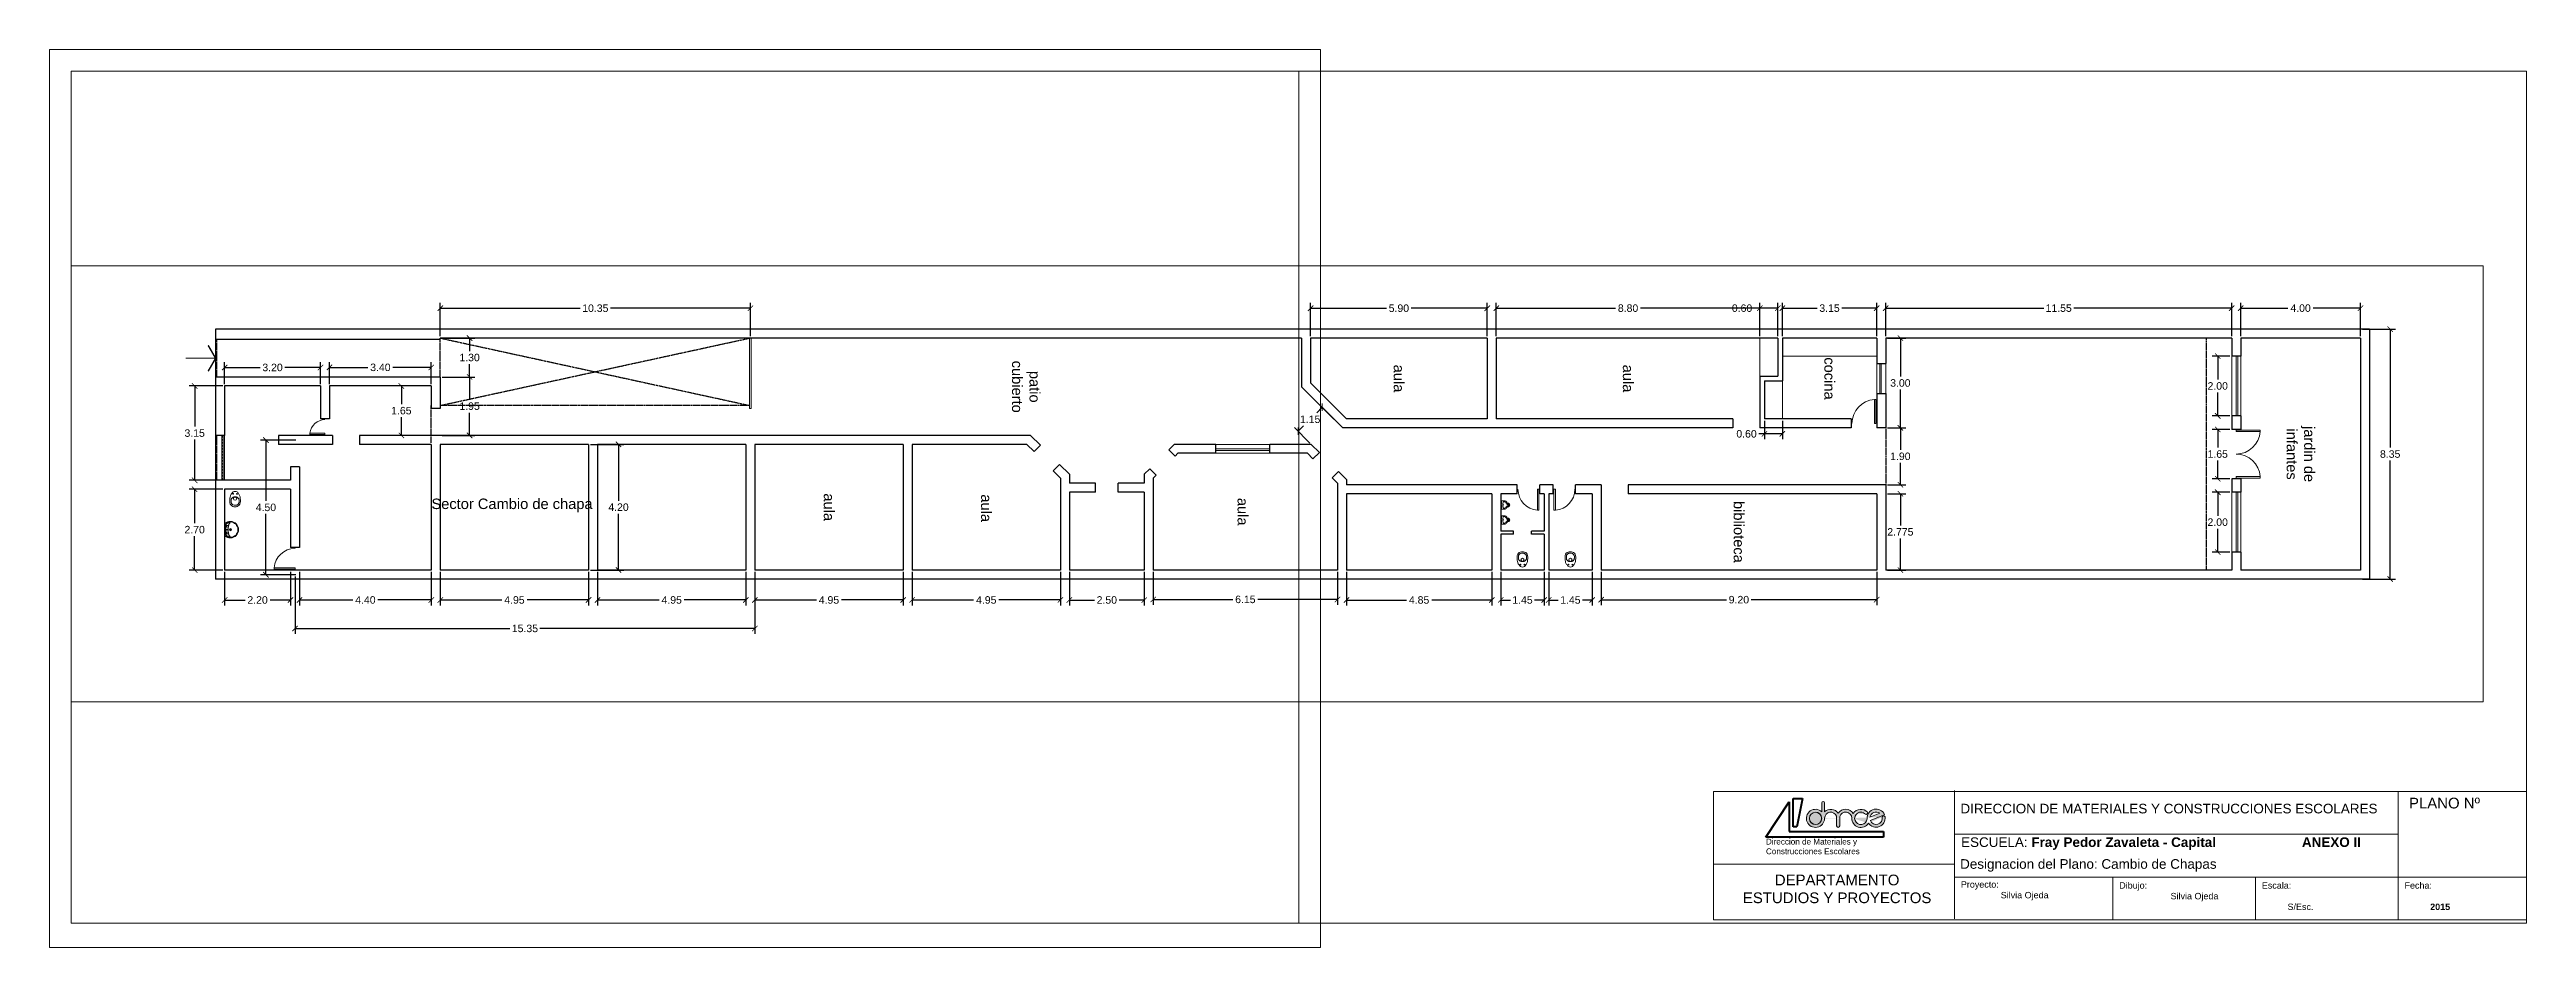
# Paper-space layout 'Layout1' of a CAD drawing. Header units: millimetres. Extents: x 724 to 1303, y 163 to 373.
# The model-space entities are those that its viewports show. They can reach past a viewport. Long polylines and large blocks are cut down to what shows.
import ezdxf

# ---------------------------------------------------------------- set-up
doc = ezdxf.new("R2010")
doc.units = ezdxf.units.MM
doc.header["$LTSCALE"] = 5
doc.linetypes.add('HIDDEN', pattern=[0.375, 0.25, -0.125])
doc.layers.get('0').update_dxf_attribs({"lineweight": 0})
doc.layers.get('Defpoints').update_dxf_attribs({"lineweight": 0})
for name, color, linetype, lineweight in [('aberturas', 37, 'Continuous', 5), ('AMOB-DETA', 7, 'Continuous', 0), ('AMOB-VIST', 7, 'Continuous', 0), ('barrido', 36, 'Continuous', 5), ('Cotas', 251, 'Continuous', 15), ('DET', 4, 'Continuous', 0), ('equipamiento', 117, 'Continuous', 9), ('LAMINA', 16, 'Continuous', 20), ('muros', 81, 'Continuous', 30), ('proyecciones', 23, 'HIDDEN', 25), ('referencias', 135, 'Continuous', 18), ('Rotulo', 18, 'Continuous', 15)]:
    doc.layers.add(name, color=color, linetype=linetype, lineweight=lineweight)
doc.layers.get('0').freeze()
doc.styles.get("Standard").update_dxf_attribs({"font": 'arial.ttf'})
doc.dimstyles.get("Standard").update_dxf_attribs({"dimtxt": 0.18, "dimasz": 0.18, "dimexe": 0.18, "dimexo": 0.0625, "dimgap": 0.09, "dimtad": 0, "dimtih": 1, "dimtoh": 1, "dimzin": 0, "dimdsep": 46, "dimtxsty": 'Standard', "dimblk": 'DOTSMALL', "dimcen": 0.09, "dimse1": 1, "dimse2": 1, "dimadec": 0, "dimazin": 0, "dimtfac": 1, "dimtofl": 0, "dimtmove": 0, "dimatfit": 3, "dimldrblk": 'DOTSMALL', "dimfxl": 1, "dimtolj": 1, "dimtzin": 0, "dimarcsym": 0})

psp = doc.layouts.get("Layout1")

# ---------------------------------------------------------------- texts
at = {"layer": 'LAMINA', "linetype": 'Continuous', "ltscale": 0.25}
for s, insert, char_height, width, attachment_point in [('{\\fArial|b0|i0|c0|p34;PLANO Nº}', (1275.14, 197.95), 2.5, 150, 1), ('{\\fArial|b0|i0|c0|p34;DIRECCION DE MATERIALES Y CONSTRUCCIONES ESCOLARES}', (1170.33, 196.54), 2.25, 128.6026, 1), ('{\\fArial|b0|i0|c238|p34;ESCUELA:} {\\fArial|b1|i0|c0|p34;Fray Pedor Zavaleta - Capital                       ANEXO II}', (1170.48, 188.69), 2.25, 128.6026, 1), ('{\\fArial|b0|i0|c0|p34;DEPARTAMENTO \\PESTUDIOS Y PROYECTOS}', (1141.51, 179.97), 2.5, 50, 2), ('{\\fArial|b0|i0|c238|p34;Designac}io{\\fArial|b0|i0|c238|p34;n del Plano:} Cambio de Chapas', (1170.25, 183.59), 2.25, 128.6026, 1), ('{\\fArial|b0|i0|c238|p34;Proyecto: \\fArial|b0|i0|c0|p34;\\P                \\fArial|b0|i0|c238|p34;Silvia \\fArial|b0|i0|c0|p34;Ojeda\\fArial|b0|i0|c238|p34;\\P^I^I}', (1170.43, 178.43), 1.5, 128.4499, 1), ('{\\fArial|b0|i0|c238|p34;Dibujo: \\P^I^ISilvia \\fArial|b0|i0|c0|p34;Ojeda}', (1207.43, 178.2), 1.5, 128.4499, 1), ('{\\fArial|b0|i0|c238|p34;Escal\\fArial|b0|i0|c0|p34;a:\\P\\P^IS/Esc. }', (1240.76, 178.2), 1.5, 128.4499, 1), ('{\\fArial|b0|i0|c238|p34;Fecha: \\P\\fArial|b1|i0|c0|p34;^I\\P^I2015}', (1274.1, 178.2), 1.5, 128.4499, 1)]:
    psp.add_mtext(s, dxfattribs=dict(at, insert=insert, char_height=char_height, width=width, attachment_point=attachment_point))
at = {"layer": 'LAMINA', "color": 155, "insert": (1124.88, 188.37), "char_height": 1.3579, "width": 30.0901, "attachment_point": 1}
psp.add_mtext('{\\fSwis721 Blk BT|b0|i0|c0|p34;Direccion de Materiales y\\PConstrucciones Escolares}', dxfattribs=at)

msp = doc.modelspace()

# ---------------------------------------------------------------- texts
at = {"layer": 'referencias', "char_height": 0.35, "width": 2.75026, "attachment_point": 5, "rotation": 270}
for s, insert in [('patio cubierto', (510.129, 654.47)), ('aula', (522.579, 654.745)), ('aula', (530.229, 654.745)), ('cocina', (536.954, 654.745)), ('jardin de infantes', (552.679, 652.22)), ('aula', (503.554, 650.445)), ('aula', (508.804, 650.413)), ('aula', (517.366, 650.295)), ('biblioteca', (533.929, 649.62))]:
    msp.add_mtext(s, dxfattribs=dict(at, insert=insert))
at = {"layer": 'referencias', "insert": (492.973, 650.506), "char_height": 0.35, "width": 6.74491, "attachment_point": 5}
msp.add_mtext('Sector Cambio de chapa', dxfattribs=at)

# ---------------------------------------------------------------- blocks, each defined once
blk = doc.blocks.new('inodoro2')
at = {"layer": 'AMOB-DETA', "color": 0}
for points in [[(-0.015, 0.536), (-0.033, 0.535, 0.028747), (-0.061, 0.527, 0.052421), (-0.075, 0.521, 0.050041), (-0.092, 0.508, 0.040538), (-0.109, 0.49, 0.036304), (-0.125, 0.468, 0.08346), (-0.129, 0.457, 0.024812), (-0.13, 0.446, 0.009631), (-0.132, 0.42, 0.014344), (-0.133, 0.411, 0.009208), (-0.132, 0.396)], [(-0.015, 0.256), (-0.033, 0.258, -0.028747), (-0.061, 0.265, -0.052421), (-0.075, 0.272, -0.050041), (-0.092, 0.284, -0.040538), (-0.109, 0.303, -0.036304), (-0.125, 0.325, -0.08346), (-0.129, 0.336, -0.024812), (-0.13, 0.346, -0.009631), (-0.132, 0.373, -0.014344), (-0.133, 0.382, -0.009208), (-0.132, 0.396)], [(0.015, 0.256), (0.033, 0.258, 0.028747), (0.061, 0.265, 0.052421), (0.075, 0.272, 0.050041), (0.092, 0.284, 0.040538), (0.109, 0.303, 0.036304), (0.124, 0.325, 0.08346), (0.129, 0.336, 0.024812), (0.13, 0.346, 0.009631), (0.132, 0.373, 0.014344), (0.132, 0.382, 0.009208), (0.132, 0.396)]]:
    blk.add_lwpolyline(points, format="xyb", dxfattribs=at)
for points in [[(-0.015, 0.536), (0, 0.536)], [(-0.015, 0.256), (0, 0.256)], [(0, 0.536), (0.015, 0.536), (0.033, 0.535), (0.075, 0.521), (0.109, 0.49), (0.129, 0.457), (0.132, 0.42), (0.132, 0.396)], [(0.015, 0.256), (0, 0.256)]]:
    blk.add_lwpolyline(points, dxfattribs=at)
for centre in [(-0.064, 0.152), (0.064, 0.152)]:
    blk.add_circle(centre, 0.0141, dxfattribs=at)
at = {"layer": 'AMOB-VIST', "color": 0}
blk.add_lwpolyline([(0, 0.585, 0.193023), (-0.137, 0.535, 0.145572), (-0.172, 0.456, 0.077711), (-0.165, 0.255, 0.087544), (-0.125, 0.161, 0.055228), (-0.065, 0.091, 0.090627), (0, 0.072, 0.091051), (0.065, 0.091, 0.055228), (0.126, 0.161, 0.087544), (0.165, 0.255, 0.077711), (0.172, 0.456, 0.145572), (0.137, 0.535, 0.193023), (0, 0.585, 61.25604)], format="xyb", close=True, dxfattribs=at)
blk.add_circle((0, 0.314), 0.0535, dxfattribs=at)
blk = doc.blocks.new('lav')
at = {"layer": 'AMOB-DETA', "color": 0}
for points in [[(0.228, -0.175, -0.004766), (0.23, -0.176, -0.296826), (0.235, -0.189, 0.102083), (0.235, -0.135, 0.186378), (0.19, -0.065, 0.138198), (0.135, -0.04, 0.037019), (0, -0.03, 0.037019), (-0.135, -0.04, 0.138198), (-0.19, -0.065, 0.186378), (-0.235, -0.135, 0.102083), (-0.235, -0.189, -0.296826), (-0.23, -0.176, -0.004766), (-0.228, -0.175)], [(-0.228, -0.175, -0.263899), (-0.215, -0.152, -0.052487), (-0.16, -0.127, 0.317586), (-0.137, -0.097, 0.080881), (-0.144, -0.057, 0.081406), (-0.145, -0.054, 0.31626), (-0.164, -0.048)], [(0.164, -0.048, 0.31626), (0.145, -0.054, 0.081406), (0.144, -0.057, 0.080881), (0.137, -0.097, 0.317586), (0.16, -0.127, -0.052487), (0.215, -0.152, -0.263899), (0.228, -0.175)]]:
    blk.add_lwpolyline(points, format="xyb", dxfattribs=at)
blk.add_lwpolyline([(0, -0.217, 1), (0, -0.172, 1)], format="xyb", close=True, dxfattribs=at)
at = {"layer": 'AMOB-VIST', "color": 0}
for points in [[(0, -0.465, -0.404815), (-0.276, -0.196, -0.176085), (-0.215, -0.004, -0.232056), (-0.207, 0), (0, 0), (0.207, 0, -0.232056), (0.215, -0.004, -0.176085), (0.276, -0.196, -0.404715), (0, -0.465)], [(0.228, -0.175, 0.040596), (0.21, -0.165, 0.125199), (0, -0.115, 0.125199), (-0.21, -0.165, 0.040596), (-0.228, -0.175)]]:
    blk.add_lwpolyline(points, format="xyb", dxfattribs=at)
for points in [[(0, -0.444, 0.404815), (0.256, -0.195, 0.074583), (0.25, -0.125, 0.158422), (0.213, -0.065, 0.150216), (0.15, -0.035, 0.021002), (0.06, -0.025, 0.008328), (0, -0.024, 0.008328), (-0.06, -0.025, 0.021002), (-0.15, -0.035, 0.150216), (-0.213, -0.065, 0.158422), (-0.25, -0.125, 0.074583), (-0.256, -0.195, 0.404815)], [(0, -0.23, 1), (0, -0.16, 1)], [(0, -0.086, 1), (0, -0.052, 1)]]:
    blk.add_lwpolyline(points, format="xyb", close=True, dxfattribs=at)
at = {"layer": 'AMOB-VIST', "color": 0, "linetype": 'HIDDEN'}
for centre in [(-0.095, -0.069), (0.095, -0.069)]:
    blk.add_circle(centre, 0.0175, dxfattribs=at)
blk = doc.blocks.new('mingitt')
at = {"layer": 'AMOB-DETA', "color": 0}
for p, q in [((-0.299, 0.025), (-0.175, 0.025)), ((-0.029, 0.025), (-0.153, 0.025))]:
    blk.add_line(p, q, dxfattribs=at)
for points in [[(-0.304, 0.118), (-0.297, 0.103, 0.09017), (-0.263, 0.084, 0.04702), (-0.221, 0.074), (-0.164, 0.07)], [(-0.164, 0.269), (-0.177, 0.265, 0.088171), (-0.189, 0.253, 0.075175), (-0.199, 0.232, 0.081155)], [(-0.164, 0.269), (-0.151, 0.265, -0.088171), (-0.139, 0.253, -0.075175), (-0.129, 0.232, -0.081155)], [(-0.024, 0.118), (-0.031, 0.103, -0.09017), (-0.065, 0.084, -0.04702), (-0.107, 0.074), (-0.164, 0.07)]]:
    blk.add_lwpolyline(points, format="xyb", dxfattribs=at)
for centre in [(-0.183, 0.236), (-0.183, 0.214), (-0.183, 0.078), (-0.164, 0.247), (-0.164, 0.225), (-0.164, 0.203), (-0.164, 0.089), (-0.145, 0.236), (-0.145, 0.214), (-0.145, 0.078)]:
    blk.add_circle(centre, 0.003, dxfattribs=at)
for centre, radius, start, end in [((-0.299, 0.02), 0.005, 89.99948, 179.99912), ((-0.211, 0.118), 0.0634, 117.96963, 211.43922), ((-0.278, 0.244), 0.08, 297.96963, 351.11641), ((-0.05, 0.244), 0.08, 188.88359, 242.03037), ((-0.117, 0.118), 0.0634, 328.56078, 62.03037), ((-0.029, 0.02), 0.005, 0.00088, 90.00052)]:
    blk.add_arc(centre, radius, start, end, dxfattribs=at)
at = {"layer": 'AMOB-VIST', "color": 0}
blk.add_lwpolyline([(-0.164, 0.3), (-0.139, 0.293, -0.107013), (-0.115, 0.27, -0.081155), (-0.1, 0.238, 0.245336), (-0.074, 0.2, -0.277467), (-0.024, 0.118, 0), (-0.024, 0.019, 0.414214), (-0.017, 0.012, 0), (0, 0.012, -0.999999), (0, 0, 0), (-0.328, 0, -0.999999), (-0.328, 0.012, 0), (-0.311, 0.012, 0.414214), (-0.304, 0.019, 0), (-0.304, 0.118, -0.277467), (-0.254, 0.2, 0.245336), (-0.228, 0.238, -0.081155), (-0.213, 0.27, -0.107013), (-0.189, 0.293), (-0.164, 0.3)], format="xyb", close=True, dxfattribs=at)
blk = doc.blocks.new('_ArchTick')
at = {"color": 0, "linetype": 'ByBlock', "const_width": 0.15}
blk.add_lwpolyline([(-0.5, -0.5), (0.5, 0.5)], dxfattribs=at)
blk = doc.blocks.new('*D6')
at = {"layer": 'Cotas', "color": 0, "lineweight": -2, "transparency": 16777216}
for p, q in [((554.741, 656.395), (555.85, 656.395)), ((555.67, 656.395), (555.67, 652.437)), ((555.67, 648.045), (555.67, 652.002)), ((554.741, 648.045), (555.85, 648.045))]:
    blk.add_line(p, q, dxfattribs=at)
at = {"layer": 'Defpoints', "color": 0, "transparency": 16777216}
for p in [(554.679, 656.395), (554.679, 648.045), (555.67, 648.045)]:
    blk.add_point(p, dxfattribs=at)
at = {"layer": 'Cotas', "color": 0, "lineweight": -2, "transparency": 16777216, "xscale": 0.18, "yscale": 0.18, "zscale": 0.18}
for p, rotation in [((555.67, 656.395), 90), ((555.67, 648.045), 270)]:
    blk.add_blockref('_ArchTick', p, dxfattribs=dict(at, rotation=rotation))
at = {"layer": 'Cotas', "color": 0, "transparency": 16777216, "insert": (555.67, 652.22), "char_height": 0.25, "attachment_point": 5}
blk.add_mtext('\\A1;8.35', dxfattribs=at)
blk = doc.blocks.new('_DotSmall')
at = {"color": 0, "linetype": 'ByBlock', "const_width": 0.5}
blk.add_lwpolyline([(-0.0625, 0, 1), (0.0625, 0, 1)], format="xyb", close=True, dxfattribs=at)
blk = doc.blocks.new('*D7')
at = {"layer": 'Cotas', "color": 0, "lineweight": -2, "transparency": 16777216}
for p, q in [((550.679, 656.157), (550.679, 657.275)), ((550.679, 657.095), (552.259, 657.095)), ((554.679, 657.095), (553.098, 657.095)), ((554.679, 656.157), (554.679, 657.275))]:
    blk.add_line(p, q, dxfattribs=at)
at = {"layer": 'Defpoints', "color": 0, "transparency": 16777216}
for p in [(550.679, 657.095), (550.679, 656.095), (554.679, 656.095)]:
    blk.add_point(p, dxfattribs=at)
at = {"layer": 'Cotas', "color": 0, "lineweight": -2, "transparency": 16777216, "xscale": 0.18, "yscale": 0.18, "zscale": 0.18, "rotation": 180}
blk.add_blockref('_ArchTick', (550.679, 657.095), dxfattribs=at)
at = {"layer": 'Cotas', "color": 0, "lineweight": -2, "transparency": 16777216, "xscale": 0.18, "yscale": 0.18, "zscale": 0.18}
blk.add_blockref('_ArchTick', (554.679, 657.095), dxfattribs=at)
at = {"layer": 'Cotas', "color": 0, "transparency": 16777216, "insert": (552.679, 657.095), "char_height": 0.25, "attachment_point": 5}
blk.add_mtext('\\A1;4.00', dxfattribs=at)
blk = doc.blocks.new('*D8')
at = {"layer": 'Cotas', "color": 0, "lineweight": -2, "transparency": 16777216}
for p, q in [((538.829, 656.157), (538.829, 657.275)), ((538.829, 657.095), (544.103, 657.095)), ((550.379, 657.095), (545.105, 657.095)), ((550.379, 656.157), (550.379, 657.275))]:
    blk.add_line(p, q, dxfattribs=at)
at = {"layer": 'Defpoints', "color": 0, "transparency": 16777216}
for p in [(538.829, 657.095), (538.829, 656.095), (550.379, 656.095)]:
    blk.add_point(p, dxfattribs=at)
at = {"layer": 'Cotas', "color": 0, "lineweight": -2, "transparency": 16777216, "xscale": 0.18, "yscale": 0.18, "zscale": 0.18, "rotation": 180}
blk.add_blockref('_ArchTick', (538.829, 657.095), dxfattribs=at)
at = {"layer": 'Cotas', "color": 0, "lineweight": -2, "transparency": 16777216, "xscale": 0.18, "yscale": 0.18, "zscale": 0.18}
blk.add_blockref('_ArchTick', (550.379, 657.095), dxfattribs=at)
at = {"layer": 'Cotas', "color": 0, "transparency": 16777216, "insert": (544.604, 657.095), "char_height": 0.25, "attachment_point": 5}
blk.add_mtext('\\A1;11.55', dxfattribs=at)
blk = doc.blocks.new('*D9')
at = {"layer": 'Cotas', "color": 0, "lineweight": -2, "transparency": 16777216}
for p, q in [((550.316, 655.495), (549.733, 655.495)), ((549.913, 655.495), (549.913, 654.712)), ((549.913, 653.495), (549.913, 654.277)), ((550.316, 653.495), (549.733, 653.495))]:
    blk.add_line(p, q, dxfattribs=at)
at = {"layer": 'Defpoints', "color": 0, "transparency": 16777216}
for p in [(550.379, 655.495), (549.913, 653.495), (550.379, 653.495)]:
    blk.add_point(p, dxfattribs=at)
at = {"layer": 'Cotas', "color": 0, "lineweight": -2, "transparency": 16777216, "xscale": 0.18, "yscale": 0.18, "zscale": 0.18}
for p, rotation in [((549.913, 655.495), 90), ((549.913, 653.495), 270)]:
    blk.add_blockref('_ArchTick', p, dxfattribs=dict(at, rotation=rotation))
at = {"layer": 'Cotas', "color": 0, "transparency": 16777216, "insert": (549.913, 654.495), "char_height": 0.25, "attachment_point": 5}
blk.add_mtext('\\A1;2.00', dxfattribs=at)
blk = doc.blocks.new('*D10')
at = {"layer": 'Cotas', "color": 0, "lineweight": -2, "transparency": 16777216}
for p, q in [((550.316, 650.945), (549.733, 650.945)), ((549.913, 650.945), (549.913, 650.162)), ((549.913, 648.945), (549.913, 649.727)), ((550.316, 648.945), (549.733, 648.945))]:
    blk.add_line(p, q, dxfattribs=at)
at = {"layer": 'Defpoints', "color": 0, "transparency": 16777216}
for p in [(550.379, 650.945), (549.913, 648.945), (550.379, 648.945)]:
    blk.add_point(p, dxfattribs=at)
at = {"layer": 'Cotas', "color": 0, "lineweight": -2, "transparency": 16777216, "xscale": 0.18, "yscale": 0.18, "zscale": 0.18}
for p, rotation in [((549.913, 650.945), 90), ((549.913, 648.945), 270)]:
    blk.add_blockref('_ArchTick', p, dxfattribs=dict(at, rotation=rotation))
at = {"layer": 'Cotas', "color": 0, "transparency": 16777216, "insert": (549.913, 649.945), "char_height": 0.25, "attachment_point": 5}
blk.add_mtext('\\A1;2.00', dxfattribs=at)
blk = doc.blocks.new('*D11')
at = {"layer": 'Cotas', "color": 0, "lineweight": -2, "transparency": 16777216}
for p, q in [((550.316, 653.045), (549.733, 653.045)), ((549.913, 653.045), (549.913, 652.437)), ((549.913, 651.395), (549.913, 652.002)), ((550.316, 651.395), (549.733, 651.395))]:
    blk.add_line(p, q, dxfattribs=at)
at = {"layer": 'Defpoints', "color": 0, "transparency": 16777216}
for p in [(550.379, 653.045), (549.913, 651.395), (550.379, 651.395)]:
    blk.add_point(p, dxfattribs=at)
at = {"layer": 'Cotas', "color": 0, "lineweight": -2, "transparency": 16777216, "xscale": 0.18, "yscale": 0.18, "zscale": 0.18}
for p, rotation in [((549.913, 653.045), 90), ((549.913, 651.395), 270)]:
    blk.add_blockref('_ArchTick', p, dxfattribs=dict(at, rotation=rotation))
at = {"layer": 'Cotas', "color": 0, "transparency": 16777216, "insert": (549.913, 652.22), "char_height": 0.25, "attachment_point": 5}
blk.add_mtext('\\A1;1.65', dxfattribs=at)
blk = doc.blocks.new('*D12')
at = {"layer": 'Cotas', "color": 0, "lineweight": -2, "transparency": 16777216}
for p, q in [((538.891, 653.095), (539.499, 653.095)), ((539.319, 653.095), (539.319, 652.362)), ((539.319, 651.195), (539.319, 651.927)), ((538.891, 651.195), (539.499, 651.195))]:
    blk.add_line(p, q, dxfattribs=at)
at = {"layer": 'Defpoints', "color": 0, "transparency": 16777216}
for p in [(538.829, 653.095), (538.829, 651.195), (539.319, 651.195)]:
    blk.add_point(p, dxfattribs=at)
at = {"layer": 'Cotas', "color": 0, "lineweight": -2, "transparency": 16777216, "xscale": 0.18, "yscale": 0.18, "zscale": 0.18}
for p, rotation in [((539.319, 653.095), 90), ((539.319, 651.195), 270)]:
    blk.add_blockref('_ArchTick', p, dxfattribs=dict(at, rotation=rotation))
at = {"layer": 'Cotas', "color": 0, "transparency": 16777216, "insert": (539.319, 652.145), "char_height": 0.25, "attachment_point": 5}
blk.add_mtext('\\A1;1.90', dxfattribs=at)
blk = doc.blocks.new('*D13')
at = {"layer": 'Cotas', "color": 0, "lineweight": -2, "transparency": 16777216}
for p, q in [((538.891, 656.095), (539.499, 656.095)), ((539.319, 656.095), (539.319, 654.812)), ((539.319, 653.095), (539.319, 654.377)), ((538.891, 653.095), (539.499, 653.095))]:
    blk.add_line(p, q, dxfattribs=at)
at = {"layer": 'Defpoints', "color": 0, "transparency": 16777216}
for p in [(538.829, 656.095), (538.829, 653.095), (539.319, 653.095)]:
    blk.add_point(p, dxfattribs=at)
at = {"layer": 'Cotas', "color": 0, "lineweight": -2, "transparency": 16777216, "xscale": 0.18, "yscale": 0.18, "zscale": 0.18}
for p, rotation in [((539.319, 656.095), 90), ((539.319, 653.095), 270)]:
    blk.add_blockref('_ArchTick', p, dxfattribs=dict(at, rotation=rotation))
at = {"layer": 'Cotas', "color": 0, "transparency": 16777216, "insert": (539.319, 654.595), "char_height": 0.25, "attachment_point": 5}
blk.add_mtext('\\A1;3.00', dxfattribs=at)
blk = doc.blocks.new('*D14')
at = {"layer": 'Cotas', "color": 0, "lineweight": -2, "transparency": 16777216}
for p, q in [((538.891, 650.895), (539.499, 650.895)), ((539.319, 650.895), (539.319, 649.837)), ((539.319, 648.345), (539.319, 649.402)), ((538.891, 648.345), (539.499, 648.345))]:
    blk.add_line(p, q, dxfattribs=at)
at = {"layer": 'Defpoints', "color": 0, "transparency": 16777216}
for p in [(538.829, 650.895), (539.319, 650.895), (538.829, 648.345)]:
    blk.add_point(p, dxfattribs=at)
at = {"layer": 'Cotas', "color": 0, "lineweight": -2, "transparency": 16777216, "xscale": 0.18, "yscale": 0.18, "zscale": 0.18}
for p, rotation in [((539.319, 650.895), 90), ((539.319, 648.345), 270)]:
    blk.add_blockref('_ArchTick', p, dxfattribs=dict(at, rotation=rotation))
at = {"layer": 'Cotas', "color": 0, "transparency": 16777216, "insert": (539.319, 649.62), "char_height": 0.25, "attachment_point": 5}
blk.add_mtext('\\A1;2.775', dxfattribs=at)
blk = doc.blocks.new('*D15')
at = {"layer": 'Cotas', "color": 0, "lineweight": -2, "transparency": 16777216}
for p, q in [((535.379, 656.157), (535.379, 657.275)), ((535.379, 657.095), (536.538, 657.095)), ((538.529, 657.095), (537.369, 657.095)), ((538.529, 656.157), (538.529, 657.275))]:
    blk.add_line(p, q, dxfattribs=at)
at = {"layer": 'Defpoints', "color": 0, "transparency": 16777216}
for p in [(538.529, 657.095), (535.379, 656.095), (538.529, 656.095)]:
    blk.add_point(p, dxfattribs=at)
at = {"layer": 'Cotas', "color": 0, "lineweight": -2, "transparency": 16777216, "xscale": 0.18, "yscale": 0.18, "zscale": 0.18, "rotation": 180}
blk.add_blockref('_ArchTick', (535.379, 657.095), dxfattribs=at)
at = {"layer": 'Cotas', "color": 0, "lineweight": -2, "transparency": 16777216, "xscale": 0.18, "yscale": 0.18, "zscale": 0.18}
blk.add_blockref('_ArchTick', (538.529, 657.095), dxfattribs=at)
at = {"layer": 'Cotas', "color": 0, "transparency": 16777216, "insert": (536.954, 657.095), "char_height": 0.25, "attachment_point": 5}
blk.add_mtext('\\A1;3.15', dxfattribs=at)
blk = doc.blocks.new('*D16')
at = {"layer": 'Cotas', "color": 0, "lineweight": -2, "transparency": 16777216}
for p, q in [((525.829, 656.157), (525.829, 657.274)), ((525.829, 657.094), (529.814, 657.094)), ((534.629, 657.094), (530.643, 657.094)), ((534.629, 656.157), (534.629, 657.274))]:
    blk.add_line(p, q, dxfattribs=at)
at = {"layer": 'Defpoints', "color": 0, "transparency": 16777216}
for p in [(525.829, 657.094), (525.829, 656.095), (534.629, 656.095)]:
    blk.add_point(p, dxfattribs=at)
at = {"layer": 'Cotas', "color": 0, "lineweight": -2, "transparency": 16777216, "xscale": 0.18, "yscale": 0.18, "zscale": 0.18, "rotation": 180}
blk.add_blockref('_ArchTick', (525.829, 657.094), dxfattribs=at)
at = {"layer": 'Cotas', "color": 0, "lineweight": -2, "transparency": 16777216, "xscale": 0.18, "yscale": 0.18, "zscale": 0.18}
blk.add_blockref('_ArchTick', (534.629, 657.094), dxfattribs=at)
at = {"layer": 'Cotas', "color": 0, "transparency": 16777216, "insert": (530.229, 657.094), "char_height": 0.25, "attachment_point": 5}
blk.add_mtext('\\A1;8.80', dxfattribs=at)
blk = doc.blocks.new('*D17')
at = {"layer": 'Cotas', "color": 0, "lineweight": -2, "transparency": 16777216}
for p, q in [((534.629, 657.094), (534.449, 657.094)), ((534.629, 656.157), (534.629, 657.274)), ((535.229, 657.094), (534.629, 657.094)), ((535.229, 656.157), (535.229, 657.274))]:
    blk.add_line(p, q, dxfattribs=at)
at = {"layer": 'Defpoints', "color": 0, "transparency": 16777216}
for p in [(534.629, 657.094), (534.629, 656.095), (535.229, 656.095)]:
    blk.add_point(p, dxfattribs=at)
at = {"layer": 'Cotas', "color": 0, "lineweight": -2, "transparency": 16777216, "xscale": 0.18, "yscale": 0.18, "zscale": 0.18, "rotation": 180}
blk.add_blockref('_ArchTick', (534.629, 657.094), dxfattribs=at)
at = {"layer": 'Cotas', "color": 0, "lineweight": -2, "transparency": 16777216, "xscale": 0.18, "yscale": 0.18, "zscale": 0.18}
blk.add_blockref('_ArchTick', (535.229, 657.094), dxfattribs=at)
at = {"layer": 'Cotas', "color": 0, "transparency": 16777216, "insert": (534.034, 657.094), "char_height": 0.25, "attachment_point": 5}
blk.add_mtext('\\A1;0.60', dxfattribs=at)
blk = doc.blocks.new('*D18')
at = {"layer": 'Cotas', "color": 0, "lineweight": -2, "transparency": 16777216}
for p, q in [((534.779, 653.332), (534.779, 652.715)), ((535.379, 653.332), (535.379, 652.715)), ((534.779, 652.895), (534.599, 652.895)), ((535.379, 652.895), (534.779, 652.895))]:
    blk.add_line(p, q, dxfattribs=at)
at = {"layer": 'Defpoints', "color": 0, "transparency": 16777216}
for p in [(534.779, 653.395), (535.379, 653.395), (534.779, 652.895)]:
    blk.add_point(p, dxfattribs=at)
at = {"layer": 'Cotas', "color": 0, "lineweight": -2, "transparency": 16777216, "xscale": 0.18, "yscale": 0.18, "zscale": 0.18, "rotation": 180}
blk.add_blockref('_ArchTick', (534.779, 652.895), dxfattribs=at)
at = {"layer": 'Cotas', "color": 0, "lineweight": -2, "transparency": 16777216, "xscale": 0.18, "yscale": 0.18, "zscale": 0.18}
blk.add_blockref('_ArchTick', (535.379, 652.895), dxfattribs=at)
at = {"layer": 'Cotas', "color": 0, "transparency": 16777216, "insert": (534.184, 652.895), "char_height": 0.25, "attachment_point": 5}
blk.add_mtext('\\A1;0.60', dxfattribs=at)
blk = doc.blocks.new('*D19')
at = {"layer": 'Cotas', "color": 0, "lineweight": -2, "transparency": 16777216}
for p, q in [((519.629, 656.157), (519.629, 657.272)), ((519.629, 657.092), (522.164, 657.092)), ((525.529, 657.092), (522.993, 657.092)), ((525.529, 656.157), (525.529, 657.272))]:
    blk.add_line(p, q, dxfattribs=at)
at = {"layer": 'Defpoints', "color": 0, "transparency": 16777216}
for p in [(519.629, 657.092), (519.629, 656.095), (525.529, 656.095)]:
    blk.add_point(p, dxfattribs=at)
at = {"layer": 'Cotas', "color": 0, "lineweight": -2, "transparency": 16777216, "xscale": 0.18, "yscale": 0.18, "zscale": 0.18, "rotation": 180}
blk.add_blockref('_ArchTick', (519.629, 657.092), dxfattribs=at)
at = {"layer": 'Cotas', "color": 0, "lineweight": -2, "transparency": 16777216, "xscale": 0.18, "yscale": 0.18, "zscale": 0.18}
blk.add_blockref('_ArchTick', (525.529, 657.092), dxfattribs=at)
at = {"layer": 'Cotas', "color": 0, "transparency": 16777216, "insert": (522.579, 657.092), "char_height": 0.25, "attachment_point": 5}
blk.add_mtext('\\A1;5.90', dxfattribs=at)
blk = doc.blocks.new('*D20')
at = {"layer": 'Cotas', "color": 0, "lineweight": -2, "transparency": 16777216}
for p, q in [((529.329, 648.282), (529.329, 647.175)), ((538.529, 648.282), (538.529, 647.175)), ((529.329, 647.355), (533.514, 647.355)), ((538.529, 647.355), (534.343, 647.355))]:
    blk.add_line(p, q, dxfattribs=at)
at = {"layer": 'Defpoints', "color": 0, "transparency": 16777216}
for p in [(529.329, 648.345), (538.529, 648.345), (529.329, 647.355)]:
    blk.add_point(p, dxfattribs=at)
at = {"layer": 'Cotas', "color": 0, "lineweight": -2, "transparency": 16777216, "xscale": 0.18, "yscale": 0.18, "zscale": 0.18, "rotation": 180}
blk.add_blockref('_ArchTick', (529.329, 647.355), dxfattribs=at)
at = {"layer": 'Cotas', "color": 0, "lineweight": -2, "transparency": 16777216, "xscale": 0.18, "yscale": 0.18, "zscale": 0.18}
blk.add_blockref('_ArchTick', (538.529, 647.355), dxfattribs=at)
at = {"layer": 'Cotas', "color": 0, "transparency": 16777216, "insert": (533.929, 647.355), "char_height": 0.25, "attachment_point": 5}
blk.add_mtext('\\A1;9.20', dxfattribs=at)
blk = doc.blocks.new('*D21')
at = {"layer": 'Cotas', "color": 0, "lineweight": -2, "transparency": 16777216}
for p, q in [((527.579, 648.282), (527.579, 647.165)), ((529.029, 648.282), (529.029, 647.165)), ((527.579, 647.345), (527.9, 647.345)), ((529.029, 647.345), (528.708, 647.345))]:
    blk.add_line(p, q, dxfattribs=at)
at = {"layer": 'Defpoints', "color": 0, "transparency": 16777216}
for p in [(527.579, 648.345), (529.029, 648.345), (527.579, 647.345)]:
    blk.add_point(p, dxfattribs=at)
at = {"layer": 'Cotas', "color": 0, "lineweight": -2, "transparency": 16777216, "xscale": 0.18, "yscale": 0.18, "zscale": 0.18, "rotation": 180}
blk.add_blockref('_ArchTick', (527.579, 647.345), dxfattribs=at)
at = {"layer": 'Cotas', "color": 0, "lineweight": -2, "transparency": 16777216, "xscale": 0.18, "yscale": 0.18, "zscale": 0.18}
blk.add_blockref('_ArchTick', (529.029, 647.345), dxfattribs=at)
at = {"layer": 'Cotas', "color": 0, "transparency": 16777216, "insert": (528.304, 647.345), "char_height": 0.25, "attachment_point": 5}
blk.add_mtext('\\A1;1.45', dxfattribs=at)
blk = doc.blocks.new('*D22')
at = {"layer": 'Cotas', "color": 0, "lineweight": -2, "transparency": 16777216}
for p, q in [((525.979, 648.282), (525.979, 647.165)), ((527.429, 648.282), (527.429, 647.165)), ((525.979, 647.345), (526.3, 647.345)), ((527.429, 647.345), (527.108, 647.345))]:
    blk.add_line(p, q, dxfattribs=at)
at = {"layer": 'Defpoints', "color": 0, "transparency": 16777216}
for p in [(525.979, 648.345), (527.429, 648.345), (525.979, 647.345)]:
    blk.add_point(p, dxfattribs=at)
at = {"layer": 'Cotas', "color": 0, "lineweight": -2, "transparency": 16777216, "xscale": 0.18, "yscale": 0.18, "zscale": 0.18, "rotation": 180}
blk.add_blockref('_ArchTick', (525.979, 647.345), dxfattribs=at)
at = {"layer": 'Cotas', "color": 0, "lineweight": -2, "transparency": 16777216, "xscale": 0.18, "yscale": 0.18, "zscale": 0.18}
blk.add_blockref('_ArchTick', (527.429, 647.345), dxfattribs=at)
at = {"layer": 'Cotas', "color": 0, "transparency": 16777216, "insert": (526.704, 647.345), "char_height": 0.25, "attachment_point": 5}
blk.add_mtext('\\A1;1.45', dxfattribs=at)
blk = doc.blocks.new('*D23')
at = {"layer": 'Cotas', "color": 0, "lineweight": -2, "transparency": 16777216}
for p, q in [((520.829, 648.282), (520.829, 647.165)), ((525.679, 648.282), (525.679, 647.165)), ((520.829, 647.345), (522.833, 647.345)), ((525.679, 647.345), (523.674, 647.345))]:
    blk.add_line(p, q, dxfattribs=at)
at = {"layer": 'Defpoints', "color": 0, "transparency": 16777216}
for p in [(520.829, 648.345), (525.679, 648.345), (520.829, 647.345)]:
    blk.add_point(p, dxfattribs=at)
at = {"layer": 'Cotas', "color": 0, "lineweight": -2, "transparency": 16777216, "xscale": 0.18, "yscale": 0.18, "zscale": 0.18, "rotation": 180}
blk.add_blockref('_ArchTick', (520.829, 647.345), dxfattribs=at)
at = {"layer": 'Cotas', "color": 0, "lineweight": -2, "transparency": 16777216, "xscale": 0.18, "yscale": 0.18, "zscale": 0.18}
blk.add_blockref('_ArchTick', (525.679, 647.345), dxfattribs=at)
at = {"layer": 'Cotas', "color": 0, "transparency": 16777216, "insert": (523.254, 647.345), "char_height": 0.25, "attachment_point": 5}
blk.add_mtext('\\A1;4.85', dxfattribs=at)
blk = doc.blocks.new('*D24')
at = {"layer": 'Cotas', "color": 0, "lineweight": -2, "transparency": 16777216}
for p, q in [((514.379, 648.282), (514.379, 647.184)), ((520.529, 648.282), (520.529, 647.184)), ((514.379, 647.364), (517.037, 647.364)), ((520.529, 647.364), (517.87, 647.364))]:
    blk.add_line(p, q, dxfattribs=at)
at = {"layer": 'Defpoints', "color": 0, "transparency": 16777216}
for p in [(514.379, 648.345), (520.529, 648.345), (514.379, 647.364)]:
    blk.add_point(p, dxfattribs=at)
at = {"layer": 'Cotas', "color": 0, "lineweight": -2, "transparency": 16777216, "xscale": 0.18, "yscale": 0.18, "zscale": 0.18, "rotation": 180}
blk.add_blockref('_ArchTick', (514.379, 647.364), dxfattribs=at)
at = {"layer": 'Cotas', "color": 0, "lineweight": -2, "transparency": 16777216, "xscale": 0.18, "yscale": 0.18, "zscale": 0.18}
blk.add_blockref('_ArchTick', (520.529, 647.364), dxfattribs=at)
at = {"layer": 'Cotas', "color": 0, "transparency": 16777216, "insert": (517.454, 647.364), "char_height": 0.25, "attachment_point": 5}
blk.add_mtext('\\A1;6.15', dxfattribs=at)
blk = doc.blocks.new('*D25')
at = {"layer": 'Cotas', "color": 0, "lineweight": -2, "transparency": 16777216}
for p, q in [((511.579, 648.282), (511.579, 647.165)), ((514.079, 648.282), (514.079, 647.165)), ((511.579, 647.345), (512.412, 647.345)), ((514.079, 647.345), (513.245, 647.345))]:
    blk.add_line(p, q, dxfattribs=at)
at = {"layer": 'Defpoints', "color": 0, "transparency": 16777216}
for p in [(511.579, 648.345), (514.079, 648.345), (511.579, 647.345)]:
    blk.add_point(p, dxfattribs=at)
at = {"layer": 'Cotas', "color": 0, "lineweight": -2, "transparency": 16777216, "xscale": 0.18, "yscale": 0.18, "zscale": 0.18, "rotation": 180}
blk.add_blockref('_ArchTick', (511.579, 647.345), dxfattribs=at)
at = {"layer": 'Cotas', "color": 0, "lineweight": -2, "transparency": 16777216, "xscale": 0.18, "yscale": 0.18, "zscale": 0.18}
blk.add_blockref('_ArchTick', (514.079, 647.345), dxfattribs=at)
at = {"layer": 'Cotas', "color": 0, "transparency": 16777216, "insert": (512.829, 647.345), "char_height": 0.25, "attachment_point": 5}
blk.add_mtext('\\A1;2.50', dxfattribs=at)
blk = doc.blocks.new('*D26')
at = {"layer": 'Cotas', "color": 0, "lineweight": -2, "transparency": 16777216}
for p, q in [((506.329, 648.282), (506.329, 647.166)), ((511.279, 648.282), (511.279, 647.166)), ((506.329, 647.346), (508.383, 647.346)), ((511.279, 647.346), (509.224, 647.346))]:
    blk.add_line(p, q, dxfattribs=at)
at = {"layer": 'Defpoints', "color": 0, "transparency": 16777216}
for p in [(506.329, 648.345), (511.279, 648.345), (506.329, 647.346)]:
    blk.add_point(p, dxfattribs=at)
at = {"layer": 'Cotas', "color": 0, "lineweight": -2, "transparency": 16777216, "xscale": 0.18, "yscale": 0.18, "zscale": 0.18, "rotation": 180}
blk.add_blockref('_ArchTick', (506.329, 647.346), dxfattribs=at)
at = {"layer": 'Cotas', "color": 0, "lineweight": -2, "transparency": 16777216, "xscale": 0.18, "yscale": 0.18, "zscale": 0.18}
blk.add_blockref('_ArchTick', (511.279, 647.346), dxfattribs=at)
at = {"layer": 'Cotas', "color": 0, "transparency": 16777216, "insert": (508.804, 647.346), "char_height": 0.25, "attachment_point": 5}
blk.add_mtext('\\A1;4.95', dxfattribs=at)
blk = doc.blocks.new('*D27')
at = {"layer": 'Cotas', "color": 0, "lineweight": -2, "transparency": 16777216}
for p, q in [((501.079, 648.282), (501.079, 647.166)), ((506.029, 648.282), (506.029, 647.166)), ((501.079, 647.346), (503.133, 647.346)), ((506.029, 647.346), (503.974, 647.346))]:
    blk.add_line(p, q, dxfattribs=at)
at = {"layer": 'Defpoints', "color": 0, "transparency": 16777216}
for p in [(501.079, 648.345), (506.029, 648.345), (501.079, 647.346)]:
    blk.add_point(p, dxfattribs=at)
at = {"layer": 'Cotas', "color": 0, "lineweight": -2, "transparency": 16777216, "xscale": 0.18, "yscale": 0.18, "zscale": 0.18, "rotation": 180}
blk.add_blockref('_ArchTick', (501.079, 647.346), dxfattribs=at)
at = {"layer": 'Cotas', "color": 0, "lineweight": -2, "transparency": 16777216, "xscale": 0.18, "yscale": 0.18, "zscale": 0.18}
blk.add_blockref('_ArchTick', (506.029, 647.346), dxfattribs=at)
at = {"layer": 'Cotas', "color": 0, "transparency": 16777216, "insert": (503.554, 647.346), "char_height": 0.25, "attachment_point": 5}
blk.add_mtext('\\A1;4.95', dxfattribs=at)
blk = doc.blocks.new('*D28')
at = {"layer": 'Cotas', "color": 0, "lineweight": -2, "transparency": 16777216}
for p, q in [((495.829, 648.282), (495.829, 647.166)), ((500.779, 648.282), (500.779, 647.166)), ((495.829, 647.346), (497.883, 647.346)), ((500.779, 647.346), (498.724, 647.346))]:
    blk.add_line(p, q, dxfattribs=at)
at = {"layer": 'Defpoints', "color": 0, "transparency": 16777216}
for p in [(495.829, 648.345), (500.779, 648.345), (495.829, 647.346)]:
    blk.add_point(p, dxfattribs=at)
at = {"layer": 'Cotas', "color": 0, "lineweight": -2, "transparency": 16777216, "xscale": 0.18, "yscale": 0.18, "zscale": 0.18, "rotation": 180}
blk.add_blockref('_ArchTick', (495.829, 647.346), dxfattribs=at)
at = {"layer": 'Cotas', "color": 0, "lineweight": -2, "transparency": 16777216, "xscale": 0.18, "yscale": 0.18, "zscale": 0.18}
blk.add_blockref('_ArchTick', (500.779, 647.346), dxfattribs=at)
at = {"layer": 'Cotas', "color": 0, "transparency": 16777216, "insert": (498.304, 647.346), "char_height": 0.25, "attachment_point": 5}
blk.add_mtext('\\A1;4.95', dxfattribs=at)
blk = doc.blocks.new('*D29')
at = {"layer": 'Cotas', "color": 0, "lineweight": -2, "transparency": 16777216}
for p, q in [((490.579, 648.282), (490.579, 647.166)), ((495.529, 648.282), (495.529, 647.166)), ((490.579, 647.346), (492.633, 647.346)), ((495.529, 647.346), (493.474, 647.346))]:
    blk.add_line(p, q, dxfattribs=at)
at = {"layer": 'Defpoints', "color": 0, "transparency": 16777216}
for p in [(490.579, 648.345), (495.529, 648.345), (490.579, 647.346)]:
    blk.add_point(p, dxfattribs=at)
at = {"layer": 'Cotas', "color": 0, "lineweight": -2, "transparency": 16777216, "xscale": 0.18, "yscale": 0.18, "zscale": 0.18, "rotation": 180}
blk.add_blockref('_ArchTick', (490.579, 647.346), dxfattribs=at)
at = {"layer": 'Cotas', "color": 0, "lineweight": -2, "transparency": 16777216, "xscale": 0.18, "yscale": 0.18, "zscale": 0.18}
blk.add_blockref('_ArchTick', (495.529, 647.346), dxfattribs=at)
at = {"layer": 'Cotas', "color": 0, "transparency": 16777216, "insert": (493.054, 647.346), "char_height": 0.25, "attachment_point": 5}
blk.add_mtext('\\A1;4.95', dxfattribs=at)
blk = doc.blocks.new('*D30')
at = {"layer": 'Cotas', "color": 0, "lineweight": -2, "transparency": 16777216}
for p, q in [((485.879, 648.282), (485.879, 647.166)), ((490.279, 648.282), (490.279, 647.166)), ((485.879, 647.346), (487.659, 647.346)), ((490.279, 647.346), (488.498, 647.346))]:
    blk.add_line(p, q, dxfattribs=at)
at = {"layer": 'Defpoints', "color": 0, "transparency": 16777216}
for p in [(485.879, 648.345), (490.279, 648.345), (485.879, 647.346)]:
    blk.add_point(p, dxfattribs=at)
at = {"layer": 'Cotas', "color": 0, "lineweight": -2, "transparency": 16777216, "xscale": 0.18, "yscale": 0.18, "zscale": 0.18, "rotation": 180}
blk.add_blockref('_ArchTick', (485.879, 647.346), dxfattribs=at)
at = {"layer": 'Cotas', "color": 0, "lineweight": -2, "transparency": 16777216, "xscale": 0.18, "yscale": 0.18, "zscale": 0.18}
blk.add_blockref('_ArchTick', (490.279, 647.346), dxfattribs=at)
at = {"layer": 'Cotas', "color": 0, "transparency": 16777216, "insert": (488.079, 647.346), "char_height": 0.25, "attachment_point": 5}
blk.add_mtext('\\A1;4.40', dxfattribs=at)
blk = doc.blocks.new('*D31')
at = {"layer": 'Cotas', "color": 0, "lineweight": -2, "transparency": 16777216}
for p, q in [((483.379, 648.282), (483.379, 647.165)), ((485.579, 648.282), (485.579, 647.165)), ((483.379, 647.345), (484.062, 647.345)), ((485.579, 647.345), (484.895, 647.345))]:
    blk.add_line(p, q, dxfattribs=at)
at = {"layer": 'Defpoints', "color": 0, "transparency": 16777216}
for p in [(483.379, 648.345), (485.579, 648.345), (483.379, 647.345)]:
    blk.add_point(p, dxfattribs=at)
at = {"layer": 'Cotas', "color": 0, "lineweight": -2, "transparency": 16777216, "xscale": 0.18, "yscale": 0.18, "zscale": 0.18, "rotation": 180}
blk.add_blockref('_ArchTick', (483.379, 647.345), dxfattribs=at)
at = {"layer": 'Cotas', "color": 0, "lineweight": -2, "transparency": 16777216, "xscale": 0.18, "yscale": 0.18, "zscale": 0.18}
blk.add_blockref('_ArchTick', (485.579, 647.345), dxfattribs=at)
at = {"layer": 'Cotas', "color": 0, "transparency": 16777216, "insert": (484.479, 647.345), "char_height": 0.25, "attachment_point": 5}
blk.add_mtext('\\A1;2.20', dxfattribs=at)
blk = doc.blocks.new('*D32')
at = {"layer": 'Cotas', "color": 0, "lineweight": -2, "transparency": 16777216}
for p, q in [((490.641, 656.095), (491.737, 656.095)), ((491.557, 656.095), (491.557, 655.662)), ((491.557, 654.795), (491.557, 655.227)), ((490.641, 654.795), (491.737, 654.795))]:
    blk.add_line(p, q, dxfattribs=at)
at = {"layer": 'Defpoints', "color": 0, "transparency": 16777216}
for p in [(490.579, 656.095), (491.557, 656.095), (490.579, 654.795)]:
    blk.add_point(p, dxfattribs=at)
at = {"layer": 'Cotas', "color": 0, "lineweight": -2, "transparency": 16777216, "xscale": 0.18, "yscale": 0.18, "zscale": 0.18}
for p, rotation in [((491.557, 656.095), 90), ((491.557, 654.795), 270)]:
    blk.add_blockref('_ArchTick', p, dxfattribs=dict(at, rotation=rotation))
at = {"layer": 'Cotas', "color": 0, "transparency": 16777216, "insert": (491.557, 655.445), "char_height": 0.25, "attachment_point": 5}
blk.add_mtext('\\A1;1.30', dxfattribs=at)
blk = doc.blocks.new('*D33')
at = {"layer": 'Cotas', "color": 0, "lineweight": -2, "transparency": 16777216}
for p, q in [((490.641, 654.795), (491.737, 654.795)), ((491.557, 654.795), (491.557, 654.037)), ((491.557, 652.845), (491.557, 653.602)), ((490.641, 652.845), (491.737, 652.845))]:
    blk.add_line(p, q, dxfattribs=at)
at = {"layer": 'Defpoints', "color": 0, "transparency": 16777216}
for p in [(490.579, 654.795), (491.557, 654.795), (490.579, 652.845)]:
    blk.add_point(p, dxfattribs=at)
at = {"layer": 'Cotas', "color": 0, "lineweight": -2, "transparency": 16777216, "xscale": 0.18, "yscale": 0.18, "zscale": 0.18}
for p, rotation in [((491.557, 654.795), 90), ((491.557, 652.845), 270)]:
    blk.add_blockref('_ArchTick', p, dxfattribs=dict(at, rotation=rotation))
at = {"layer": 'Cotas', "color": 0, "transparency": 16777216, "insert": (491.557, 653.82), "char_height": 0.25, "attachment_point": 5}
blk.add_mtext('\\A1;1.95', dxfattribs=at)
blk = doc.blocks.new('*D34')
at = {"layer": 'Cotas', "color": 0, "lineweight": -2, "transparency": 16777216}
for p, q in [((486.879, 654.557), (486.879, 655.296)), ((486.879, 655.116), (488.164, 655.116)), ((490.279, 655.116), (488.993, 655.116)), ((490.279, 654.557), (490.279, 655.296))]:
    blk.add_line(p, q, dxfattribs=at)
at = {"layer": 'Defpoints', "color": 0, "transparency": 16777216}
for p in [(486.879, 655.116), (486.879, 654.495), (490.279, 654.495)]:
    blk.add_point(p, dxfattribs=at)
at = {"layer": 'Cotas', "color": 0, "lineweight": -2, "transparency": 16777216, "xscale": 0.18, "yscale": 0.18, "zscale": 0.18, "rotation": 180}
blk.add_blockref('_ArchTick', (486.879, 655.116), dxfattribs=at)
at = {"layer": 'Cotas', "color": 0, "lineweight": -2, "transparency": 16777216, "xscale": 0.18, "yscale": 0.18, "zscale": 0.18}
blk.add_blockref('_ArchTick', (490.279, 655.116), dxfattribs=at)
at = {"layer": 'Cotas', "color": 0, "transparency": 16777216, "insert": (488.579, 655.116), "char_height": 0.25, "attachment_point": 5}
blk.add_mtext('\\A1;3.40', dxfattribs=at)
blk = doc.blocks.new('*D35')
at = {"layer": 'Cotas', "color": 0, "lineweight": -2, "transparency": 16777216}
for p, q in [((483.379, 654.557), (483.379, 655.292)), ((483.379, 655.112), (484.564, 655.112)), ((486.579, 655.112), (485.393, 655.112)), ((486.579, 654.557), (486.579, 655.292))]:
    blk.add_line(p, q, dxfattribs=at)
at = {"layer": 'Defpoints', "color": 0, "transparency": 16777216}
for p in [(483.379, 655.112), (483.379, 654.495), (486.579, 654.495)]:
    blk.add_point(p, dxfattribs=at)
at = {"layer": 'Cotas', "color": 0, "lineweight": -2, "transparency": 16777216, "xscale": 0.18, "yscale": 0.18, "zscale": 0.18, "rotation": 180}
blk.add_blockref('_ArchTick', (483.379, 655.112), dxfattribs=at)
at = {"layer": 'Cotas', "color": 0, "lineweight": -2, "transparency": 16777216, "xscale": 0.18, "yscale": 0.18, "zscale": 0.18}
blk.add_blockref('_ArchTick', (486.579, 655.112), dxfattribs=at)
at = {"layer": 'Cotas', "color": 0, "transparency": 16777216, "insert": (484.979, 655.112), "char_height": 0.25, "attachment_point": 5}
blk.add_mtext('\\A1;3.20', dxfattribs=at)
blk = doc.blocks.new('*D36')
at = {"layer": 'Cotas', "color": 0, "lineweight": -2, "transparency": 16777216}
for p, q in [((483.316, 654.495), (482.2, 654.495)), ((482.38, 654.495), (482.38, 653.137)), ((482.38, 651.345), (482.38, 652.702)), ((483.316, 651.345), (482.2, 651.345))]:
    blk.add_line(p, q, dxfattribs=at)
at = {"layer": 'Defpoints', "color": 0, "transparency": 16777216}
for p in [(483.379, 654.495), (482.38, 651.345), (483.379, 651.345)]:
    blk.add_point(p, dxfattribs=at)
at = {"layer": 'Cotas', "color": 0, "lineweight": -2, "transparency": 16777216, "xscale": 0.18, "yscale": 0.18, "zscale": 0.18}
for p, rotation in [((482.38, 654.495), 90), ((482.38, 651.345), 270)]:
    blk.add_blockref('_ArchTick', p, dxfattribs=dict(at, rotation=rotation))
at = {"layer": 'Cotas', "color": 0, "transparency": 16777216, "insert": (482.38, 652.92), "char_height": 0.25, "attachment_point": 5}
blk.add_mtext('\\A1;3.15', dxfattribs=at)
blk = doc.blocks.new('*D37')
at = {"layer": 'Cotas', "color": 0, "lineweight": -2, "transparency": 16777216}
for p, q in [((483.316, 651.045), (482.199, 651.045)), ((482.379, 651.045), (482.379, 649.912)), ((482.379, 648.345), (482.379, 649.477)), ((483.316, 648.345), (482.199, 648.345))]:
    blk.add_line(p, q, dxfattribs=at)
at = {"layer": 'Defpoints', "color": 0, "transparency": 16777216}
for p in [(483.379, 651.045), (482.379, 648.345), (483.379, 648.345)]:
    blk.add_point(p, dxfattribs=at)
at = {"layer": 'Cotas', "color": 0, "lineweight": -2, "transparency": 16777216, "xscale": 0.18, "yscale": 0.18, "zscale": 0.18}
for p, rotation in [((482.379, 651.045), 90), ((482.379, 648.345), 270)]:
    blk.add_blockref('_ArchTick', p, dxfattribs=dict(at, rotation=rotation))
at = {"layer": 'Cotas', "color": 0, "transparency": 16777216, "insert": (482.379, 649.695), "char_height": 0.25, "attachment_point": 5}
blk.add_mtext('\\A1;2.70', dxfattribs=at)
blk = doc.blocks.new('*D38')
at = {"layer": 'Cotas', "color": 0, "lineweight": -2, "transparency": 16777216}
for p, q in [((495.591, 652.545), (496.708, 652.545)), ((496.528, 652.545), (496.528, 650.662)), ((496.528, 648.345), (496.528, 650.227)), ((495.591, 648.345), (496.708, 648.345))]:
    blk.add_line(p, q, dxfattribs=at)
at = {"layer": 'Defpoints', "color": 0, "transparency": 16777216}
for p in [(495.529, 652.545), (495.529, 648.345), (496.528, 648.345)]:
    blk.add_point(p, dxfattribs=at)
at = {"layer": 'Cotas', "color": 0, "lineweight": -2, "transparency": 16777216, "xscale": 0.18, "yscale": 0.18, "zscale": 0.18}
for p, rotation in [((496.528, 652.545), 90), ((496.528, 648.345), 270)]:
    blk.add_blockref('_ArchTick', p, dxfattribs=dict(at, rotation=rotation))
at = {"layer": 'Cotas', "color": 0, "transparency": 16777216, "insert": (496.528, 650.445), "char_height": 0.25, "attachment_point": 5}
blk.add_mtext('\\A1;4.20', dxfattribs=at)
blk = doc.blocks.new('*D39')
at = {"layer": 'Cotas', "color": 0, "lineweight": -2, "transparency": 16777216}
for p, q in [((490.579, 656.157), (490.579, 657.272)), ((490.579, 657.092), (495.253, 657.092)), ((500.929, 657.092), (496.255, 657.092)), ((500.929, 656.157), (500.929, 657.272))]:
    blk.add_line(p, q, dxfattribs=at)
at = {"layer": 'Defpoints', "color": 0, "transparency": 16777216}
for p in [(490.579, 657.092), (490.579, 656.095), (500.929, 656.095)]:
    blk.add_point(p, dxfattribs=at)
at = {"layer": 'Cotas', "color": 0, "lineweight": -2, "transparency": 16777216, "xscale": 0.18, "yscale": 0.18, "zscale": 0.18, "rotation": 180}
blk.add_blockref('_ArchTick', (490.579, 657.092), dxfattribs=at)
at = {"layer": 'Cotas', "color": 0, "lineweight": -2, "transparency": 16777216, "xscale": 0.18, "yscale": 0.18, "zscale": 0.18}
blk.add_blockref('_ArchTick', (500.929, 657.092), dxfattribs=at)
at = {"layer": 'Cotas', "color": 0, "transparency": 16777216, "insert": (495.754, 657.092), "char_height": 0.25, "attachment_point": 5}
blk.add_mtext('\\A1;10.35', dxfattribs=at)
blk = doc.blocks.new('*D40')
at = {"layer": 'Cotas', "color": 0, "lineweight": -2, "transparency": 16777216}
for p, q in [((490.216, 654.495), (489.099, 654.495)), ((489.279, 654.495), (489.279, 653.887)), ((489.279, 652.845), (489.279, 653.452)), ((490.216, 652.845), (489.099, 652.845))]:
    blk.add_line(p, q, dxfattribs=at)
at = {"layer": 'Defpoints', "color": 0, "transparency": 16777216}
for p in [(490.279, 654.495), (489.279, 652.845), (490.279, 652.845)]:
    blk.add_point(p, dxfattribs=at)
at = {"layer": 'Cotas', "color": 0, "lineweight": -2, "transparency": 16777216, "xscale": 0.18, "yscale": 0.18, "zscale": 0.18}
for p, rotation in [((489.279, 654.495), 90), ((489.279, 652.845), 270)]:
    blk.add_blockref('_ArchTick', p, dxfattribs=dict(at, rotation=rotation))
at = {"layer": 'Cotas', "color": 0, "transparency": 16777216, "insert": (489.279, 653.67), "char_height": 0.25, "attachment_point": 5}
blk.add_mtext('\\A1;1.65', dxfattribs=at)
blk = doc.blocks.new('*D41')
at = {"layer": 'Cotas', "color": 0, "lineweight": -2, "transparency": 16777216}
for p, q in [((520.017, 653.783), (519.834, 653.6)), ((520.409, 653.39), (519.889, 653.91)), ((519.609, 652.589), (519.089, 653.109)), ((519.216, 652.982), (519.399, 653.165))]:
    blk.add_line(p, q, dxfattribs=at)
at = {"layer": 'Defpoints', "color": 0, "transparency": 16777216}
for p in [(520.017, 653.783), (520.454, 653.345), (519.653, 652.545)]:
    blk.add_point(p, dxfattribs=at)
at = {"layer": 'Cotas', "color": 0, "lineweight": -2, "transparency": 16777216, "xscale": 0.18, "yscale": 0.18, "zscale": 0.18}
for p, rotation in [((520.017, 653.783), 45.00000000000406), ((519.216, 652.982), 225.0000000000041)]:
    blk.add_blockref('_ArchTick', p, dxfattribs=dict(at, rotation=rotation))
at = {"layer": 'Cotas', "color": 0, "transparency": 16777216, "insert": (519.616, 653.382), "char_height": 0.25, "attachment_point": 5}
blk.add_mtext('\\A1;1.15', dxfattribs=at)
blk = doc.blocks.new('*D99')
at = {"layer": 'Cotas', "color": 0, "lineweight": -2, "transparency": 16777216}
for p, q in [((501.079, 648.282), (501.079, 646.214)), ((485.729, 648.132), (485.729, 646.214)), ((485.729, 646.394), (492.903, 646.394)), ((501.079, 646.394), (493.905, 646.394))]:
    blk.add_line(p, q, dxfattribs=at)
at = {"layer": 'Defpoints', "color": 0, "transparency": 16777216}
for p in [(501.079, 648.345), (485.729, 648.195), (501.079, 646.394)]:
    blk.add_point(p, dxfattribs=at)
at = {"layer": 'Cotas', "color": 0, "lineweight": -2, "transparency": 16777216, "xscale": 0.18, "yscale": 0.18, "zscale": 0.18, "rotation": 180}
blk.add_blockref('_ArchTick', (485.729, 646.394), dxfattribs=at)
at = {"layer": 'Cotas', "color": 0, "lineweight": -2, "transparency": 16777216, "xscale": 0.18, "yscale": 0.18, "zscale": 0.18}
blk.add_blockref('_ArchTick', (501.079, 646.394), dxfattribs=at)
at = {"layer": 'Cotas', "color": 0, "transparency": 16777216, "insert": (493.404, 646.394), "char_height": 0.25, "attachment_point": 5}
blk.add_mtext('\\A1;15.35', dxfattribs=at)
blk = doc.blocks.new('*D100')
at = {"layer": 'Cotas', "color": 0, "lineweight": -2, "transparency": 16777216}
for p, q in [((485.756, 652.688), (484.578, 652.688)), ((484.758, 652.688), (484.758, 650.655)), ((484.758, 648.188), (484.758, 650.22)), ((485.756, 648.188), (484.578, 648.188))]:
    blk.add_line(p, q, dxfattribs=at)
at = {"layer": 'Defpoints', "color": 0, "transparency": 16777216}
for p in [(485.819, 652.688), (484.758, 648.188), (485.819, 648.188)]:
    blk.add_point(p, dxfattribs=at)
at = {"layer": 'Cotas', "color": 0, "lineweight": -2, "transparency": 16777216, "xscale": 0.18, "yscale": 0.18, "zscale": 0.18}
for p, rotation in [((484.758, 652.688), 90), ((484.758, 648.188), 270)]:
    blk.add_blockref('_ArchTick', p, dxfattribs=dict(at, rotation=rotation))
at = {"layer": 'Cotas', "color": 0, "transparency": 16777216, "insert": (484.758, 650.438), "char_height": 0.25, "attachment_point": 5}
blk.add_mtext('\\A1;4.50', dxfattribs=at)

# ---------------------------------------------------------------- dimensions: what is measured, and where the dimension line sits
at = {"layer": 'Cotas'}
for base, p1, p2, picture, middle in [((490.579, 657.092), (500.929, 656.095), (490.579, 656.095), '*D39', (495.754, 657.092)), ((519.629, 657.092), (525.529, 656.095), (519.629, 656.095), '*D19', (522.579, 657.092)), ((525.829, 657.094), (534.629, 656.095), (525.829, 656.095), '*D16', (530.229, 657.094)), ((534.629, 657.094), (535.229, 656.095), (534.629, 656.095), '*D17', (534.034, 657.094)), ((538.529, 657.095), (535.379, 656.095), (538.529, 656.095), '*D15', (536.954, 657.095)), ((538.829, 657.095), (550.379, 656.095), (538.829, 656.095), '*D8', (544.604, 657.095)), ((550.679, 657.095), (554.679, 656.095), (550.679, 656.095), '*D7', (552.679, 657.095)), ((483.379, 655.112), (486.579, 654.495), (483.379, 654.495), '*D35', (484.979, 655.112)), ((486.879, 655.116), (490.279, 654.495), (486.879, 654.495), '*D34', (488.579, 655.116)), ((534.779, 652.895), (535.379, 653.395), (534.779, 653.395), '*D18', (534.184, 652.895)), ((483.379, 647.345), (485.579, 648.345), (483.379, 648.345), '*D31', (484.479, 647.345)), ((501.079, 646.394), (485.729, 648.195), (501.079, 648.345), '*D99', (493.404, 646.394)), ((485.879, 647.346), (490.279, 648.345), (485.879, 648.345), '*D30', (488.079, 647.346)), ((490.579, 647.346), (495.529, 648.345), (490.579, 648.345), '*D29', (493.054, 647.346)), ((495.829, 647.346), (500.779, 648.345), (495.829, 648.345), '*D28', (498.304, 647.346)), ((501.079, 647.346), (506.029, 648.345), (501.079, 648.345), '*D27', (503.554, 647.346)), ((506.329, 647.346), (511.279, 648.345), (506.329, 648.345), '*D26', (508.804, 647.346)), ((511.579, 647.345), (514.079, 648.345), (511.579, 648.345), '*D25', (512.829, 647.345)), ((514.379, 647.364), (520.529, 648.345), (514.379, 648.345), '*D24', (517.454, 647.364)), ((520.829, 647.345), (525.679, 648.345), (520.829, 648.345), '*D23', (523.254, 647.345)), ((525.979, 647.345), (527.429, 648.345), (525.979, 648.345), '*D22', (526.704, 647.345)), ((527.579, 647.345), (529.029, 648.345), (527.579, 648.345), '*D21', (528.304, 647.345)), ((529.329, 647.355), (538.529, 648.345), (529.329, 648.345), '*D20', (533.929, 647.355))]:
    dim = msp.add_linear_dim(base=base, p1=p1, p2=p2, dimstyle='Standard', override={"dimtxt": 0.25, "dimblk1": 'ArchTick', "dimblk2": 'ArchTick', "dimsah": 1, "dimse1": 0, "dimse2": 0}, dxfattribs=at)
    dim.commit()
    dim.dimension.update_dxf_attribs({"geometry": picture, "text_midpoint": middle})
for base, p1, p2, angle, override, picture, middle in [((491.557, 656.095), (490.579, 654.795), (490.579, 656.095), 270, {"dimtxt": 0.25, "dimblk1": 'ArchTick', "dimblk2": 'ArchTick', "dimsah": 1, "dimse1": 0, "dimse2": 0}, '*D32', (491.557, 655.445)), ((539.319, 653.095), (538.829, 656.095), (538.829, 653.095), 270, {"dimtxt": 0.25, "dimblk1": 'ArchTick', "dimblk2": 'ArchTick', "dimsah": 1, "dimse1": 0, "dimse2": 0}, '*D13', (539.319, 654.595)), ((555.67, 648.045), (554.679, 656.395), (554.679, 648.045), 270, {"dimtxt": 0.25, "dimblk1": 'ArchTick', "dimblk2": 'ArchTick', "dimsah": 1, "dimse1": 0, "dimse2": 0, "dimatfit": 3}, '*D6', (555.67, 652.22)), ((491.557, 654.795), (490.579, 652.845), (490.579, 654.795), 270, {"dimtxt": 0.25, "dimblk1": 'ArchTick', "dimblk2": 'ArchTick', "dimsah": 1, "dimse1": 0, "dimse2": 0}, '*D33', (491.557, 653.82)), ((549.913, 653.495), (550.379, 655.495), (550.379, 653.495), 270, {"dimtxt": 0.25, "dimblk1": 'ArchTick', "dimblk2": 'ArchTick', "dimsah": 1, "dimse1": 0, "dimse2": 0}, '*D9', (549.913, 654.495)), ((482.38, 651.345), (483.379, 654.495), (483.379, 651.345), 270, {"dimtxt": 0.25, "dimblk1": 'ArchTick', "dimblk2": 'ArchTick', "dimsah": 1, "dimse1": 0, "dimse2": 0}, '*D36', (482.38, 652.92)), ((489.279, 652.845), (490.279, 654.495), (490.279, 652.845), 270, {"dimtxt": 0.25, "dimblk1": 'ArchTick', "dimblk2": 'ArchTick', "dimsah": 1, "dimse1": 0, "dimse2": 0}, '*D40', (489.279, 653.67)), ((484.758, 648.188), (485.819, 652.688), (485.819, 648.188), 90, {"dimtxt": 0.25, "dimblk1": 'ArchTick', "dimblk2": 'ArchTick', "dimsah": 1, "dimse1": 0, "dimse2": 0}, '*D100', (484.758, 650.438)), ((496.528, 648.345), (495.529, 652.545), (495.529, 648.345), 270, {"dimtxt": 0.25, "dimblk1": 'ArchTick', "dimblk2": 'ArchTick', "dimsah": 1, "dimse1": 0, "dimse2": 0}, '*D38', (496.528, 650.445)), ((539.319, 651.195), (538.829, 653.095), (538.829, 651.195), 270, {"dimtxt": 0.25, "dimblk1": 'ArchTick', "dimblk2": 'ArchTick', "dimsah": 1, "dimse1": 0, "dimse2": 0}, '*D12', (539.319, 652.145)), ((549.913, 651.395), (550.379, 653.045), (550.379, 651.395), 270, {"dimtxt": 0.25, "dimblk1": 'ArchTick', "dimblk2": 'ArchTick', "dimsah": 1, "dimse1": 0, "dimse2": 0}, '*D11', (549.913, 652.22)), ((482.379, 648.345), (483.379, 651.045), (483.379, 648.345), 270, {"dimtxt": 0.25, "dimblk1": 'ArchTick', "dimblk2": 'ArchTick', "dimsah": 1, "dimse1": 0, "dimse2": 0}, '*D37', (482.379, 649.695)), ((549.913, 648.945), (550.379, 650.945), (550.379, 648.945), 270, {"dimtxt": 0.25, "dimblk1": 'ArchTick', "dimblk2": 'ArchTick', "dimsah": 1, "dimse1": 0, "dimse2": 0}, '*D10', (549.913, 649.945))]:
    dim = msp.add_linear_dim(base=base, p1=p1, p2=p2, angle=angle, dimstyle='Standard', override=override, dxfattribs=at)
    dim.commit()
    dim.dimension.update_dxf_attribs({"geometry": picture, "text_midpoint": middle})
dim = msp.add_aligned_dim(p1=(519.653, 652.545), p2=(520.454, 653.345), distance=0.618, text='1.15', dimstyle='Standard', override={"dimtxt": 0.25, "dimblk1": 'ArchTick', "dimblk2": 'ArchTick', "dimsah": 1, "dimse1": 0, "dimse2": 0}, dxfattribs=at)
dim.commit()
dim.dimension.update_dxf_attribs({"geometry": '*D41', "text_midpoint": (519.616, 653.382)})
dim = msp.add_linear_dim(base=(539.319, 650.895), p1=(538.829, 648.345), p2=(538.829, 650.895), angle=270, text='2.775', dimstyle='Standard', override={"dimtxt": 0.25, "dimblk1": 'ArchTick', "dimblk2": 'ArchTick', "dimsah": 1, "dimse1": 0, "dimse2": 0}, dxfattribs=at)
dim.commit()
dim.dimension.update_dxf_attribs({"geometry": '*D14', "text_midpoint": (539.319, 649.62)})

# ---------------------------------------------------------------- linework, layer by layer
at = {"layer": 'aberturas'}
for p, q in [((483.079, 656.045), (483.079, 654.795)), ((500.904, 653.745), (500.904, 656.095)), ((500.954, 653.745), (500.954, 656.095)), ((534.629, 654.82), (534.629, 656.095)), ((483.079, 655.42), (482.079, 655.42)), ((538.529, 654.245), (538.529, 655.245)), ((538.829, 655.245), (538.829, 654.245)), ((550.379, 655.495), (550.379, 653.495)), ((550.679, 655.495), (550.679, 653.495)), ((535.379, 654.67), (535.379, 653.395)), ((500.954, 653.745), (500.904, 653.745)), ((483.079, 652.845), (483.079, 651.345)), ((483.289, 652.845), (483.289, 651.345)), ((483.329, 652.845), (483.329, 651.345)), ((483.379, 652.845), (483.379, 651.345)), ((516.466, 652.545), (518.266, 652.545)), ((516.466, 652.245), (518.266, 652.245)), ((550.379, 650.945), (550.379, 648.945)), ((550.679, 650.945), (550.679, 648.945))]:
    msp.add_line(p, q, dxfattribs=at)
msp.add_lwpolyline([(482.829, 654.987, 0.05, 0.05, 0), (483.079, 655.42, 0.05, 0.05, 0), (482.829, 655.853, 0, 0, 0)], format="xyseb", dxfattribs=at)
for points in [[(538.454, 654.045), (538.454, 653.245), (538.504, 653.245), (538.504, 654.045)], [(483.299, 652.785), (483.299, 652.805), (483.319, 652.805), (483.319, 652.785)], [(483.299, 652.685), (483.299, 652.705), (483.319, 652.705), (483.319, 652.685)], [(483.299, 652.585), (483.299, 652.605), (483.319, 652.605), (483.319, 652.585)], [(483.299, 652.485), (483.299, 652.505), (483.319, 652.505), (483.319, 652.485)], [(483.299, 652.385), (483.299, 652.405), (483.319, 652.405), (483.319, 652.385)], [(483.301, 652.787), (483.301, 652.802), (483.316, 652.802), (483.316, 652.787)], [(483.301, 652.687), (483.301, 652.702), (483.316, 652.702), (483.316, 652.687)], [(483.301, 652.587), (483.301, 652.602), (483.316, 652.602), (483.316, 652.587)], [(483.301, 652.487), (483.301, 652.502), (483.316, 652.502), (483.316, 652.487)], [(483.301, 652.387), (483.301, 652.402), (483.316, 652.402), (483.316, 652.387)], [(486.229, 652.92), (486.229, 652.87), (486.729, 652.87), (486.729, 652.92)], [(550.529, 653.02), (550.529, 652.97), (551.329, 652.97), (551.329, 653.02)], [(483.299, 652.285), (483.299, 652.305), (483.319, 652.305), (483.319, 652.285)], [(483.299, 652.185), (483.299, 652.205), (483.319, 652.205), (483.319, 652.185)], [(483.299, 652.105), (483.299, 652.085), (483.319, 652.085), (483.319, 652.105)], [(483.299, 652.005), (483.299, 651.985), (483.319, 651.985), (483.319, 652.005)], [(483.299, 651.905), (483.299, 651.885), (483.319, 651.885), (483.319, 651.905)], [(483.299, 651.805), (483.299, 651.785), (483.319, 651.785), (483.319, 651.805)], [(483.299, 651.705), (483.299, 651.685), (483.319, 651.685), (483.319, 651.705)], [(483.299, 651.605), (483.299, 651.585), (483.319, 651.585), (483.319, 651.605)], [(483.301, 652.287), (483.301, 652.302), (483.316, 652.302), (483.316, 652.287)], [(483.301, 652.187), (483.301, 652.202), (483.316, 652.202), (483.316, 652.187)], [(483.301, 652.102), (483.301, 652.087), (483.316, 652.087), (483.316, 652.102)], [(483.301, 652.002), (483.301, 651.987), (483.316, 651.987), (483.316, 652.002)], [(483.301, 651.902), (483.301, 651.887), (483.316, 651.887), (483.316, 651.902)], [(483.301, 651.802), (483.301, 651.787), (483.316, 651.787), (483.316, 651.802)], [(483.301, 651.702), (483.301, 651.687), (483.316, 651.687), (483.316, 651.702)], [(483.301, 651.602), (483.301, 651.587), (483.316, 651.587), (483.316, 651.602)], [(483.299, 651.505), (483.299, 651.485), (483.319, 651.485), (483.319, 651.505)], [(483.299, 651.405), (483.299, 651.385), (483.319, 651.385), (483.319, 651.405)], [(483.301, 651.502), (483.301, 651.487), (483.316, 651.487), (483.316, 651.502)], [(483.301, 651.402), (483.301, 651.387), (483.316, 651.387), (483.316, 651.402)], [(527.204, 651.045), (527.204, 650.345), (527.254, 650.345), (527.254, 651.045)], [(527.804, 651.045), (527.804, 650.345), (527.754, 650.345), (527.754, 651.045)], [(550.529, 651.42), (550.529, 651.47), (551.329, 651.47), (551.329, 651.42)], [(485.029, 648.37), (485.729, 648.37), (485.729, 648.42), (485.029, 648.42)]]:
    msp.add_lwpolyline(points, close=True, dxfattribs=at)
at = {"layer": 'barrido'}
for p, q in [((538.629, 654.245), (538.629, 655.245)), ((538.679, 654.245), (538.679, 655.245)), ((550.529, 655.495), (550.529, 653.495)), ((550.579, 655.495), (550.579, 653.495)), ((516.466, 652.395), (518.266, 652.395)), ((516.466, 652.345), (518.266, 652.345)), ((550.529, 650.945), (550.529, 648.945)), ((550.579, 650.945), (550.579, 648.945))]:
    msp.add_line(p, q, dxfattribs=at)
for centre, radius, start, end in [((538.507, 653.243), 0.803, 93.78347, 179.91175), ((486.731, 652.865), 0.505, 90.24178, 173.73264), ((550.527, 653.023), 0.803, 270.08825, 356.21653), ((550.527, 651.417), 0.803, 3.78347, 89.91175), ((527.257, 651.046), 0.703, 180.11712, 265.64068), ((527.75, 651.046), 0.703, 274.35932, 359.88288), ((485.73, 648.366), 0.703, 90.11712, 175.64068)]:
    msp.add_arc(centre, radius, start, end, dxfattribs=at)
at = {"layer": 'Defpoints', "color": 1}
msp.add_lwpolyline([(477.797, 658.504), (558.771, 658.504), (558.771, 643.944), (477.797, 643.944)], close=True, dxfattribs=at)
at = {"layer": 'equipamiento'}
msp.add_lwpolyline([(535.379, 656.095), (535.379, 655.495), (538.529, 655.495), (538.529, 656.095)], close=True, dxfattribs=at)
at = {"layer": 'muros'}
for p, q in [((554.979, 656.395), (483.079, 656.395)), ((483.079, 656.395), (483.079, 656.045)), ((490.579, 656.045), (483.079, 656.045)), ((519.329, 656.095), (490.579, 656.095)), ((490.579, 656.045), (490.579, 656.095)), ((519.329, 656.095), (519.329, 654.47)), ((519.629, 656.095), (519.629, 654.595)), ((525.529, 656.095), (519.629, 656.095)), ((525.529, 656.095), (525.529, 653.395)), ((525.829, 656.095), (525.829, 653.395)), ((535.229, 656.095), (525.829, 656.095)), ((535.229, 656.095), (535.229, 654.82)), ((538.529, 656.095), (535.379, 656.095)), ((535.379, 656.095), (535.379, 654.67)), ((538.529, 656.095), (538.529, 655.245)), ((550.379, 656.095), (538.829, 656.095)), ((538.829, 656.095), (538.829, 655.245)), ((550.379, 656.095), (550.379, 655.495)), ((554.679, 656.095), (550.679, 656.095)), ((550.679, 656.095), (550.679, 655.495)), ((554.679, 656.095), (554.679, 648.345)), ((554.979, 656.395), (554.979, 648.045)), ((538.529, 655.245), (538.829, 655.245)), ((550.679, 655.495), (550.379, 655.495)), ((490.579, 654.795), (483.079, 654.795)), ((483.079, 654.795), (483.079, 652.845)), ((486.579, 654.495), (483.379, 654.495)), ((483.379, 654.495), (483.379, 652.845)), ((486.579, 654.495), (486.579, 653.395)), ((490.279, 654.495), (486.879, 654.495)), ((486.879, 654.495), (486.879, 653.395)), ((490.279, 654.495), (490.279, 653.745)), ((490.579, 654.795), (490.579, 653.745)), ((520.704, 653.095), (519.329, 654.47)), ((520.829, 653.395), (519.629, 654.595)), ((534.629, 654.82), (534.629, 653.095)), ((534.629, 654.82), (535.229, 654.82)), ((534.779, 654.67), (534.779, 653.395)), ((534.779, 654.67), (535.379, 654.67)), ((538.529, 654.245), (538.829, 654.245)), ((538.529, 654.245), (538.529, 653.095)), ((538.829, 654.245), (538.829, 653.095)), ((486.879, 653.395), (486.579, 653.395)), ((490.579, 653.745), (490.279, 653.745)), ((525.529, 653.395), (520.829, 653.395)), ((533.729, 653.395), (525.829, 653.395)), ((533.729, 653.395), (533.729, 653.095)), ((537.679, 653.395), (534.779, 653.395)), ((537.679, 653.395), (537.679, 653.095)), ((550.679, 653.495), (550.379, 653.495)), ((550.379, 653.495), (550.379, 653.045)), ((550.679, 653.495), (550.679, 653.045)), ((483.379, 652.845), (483.079, 652.845)), ((485.179, 652.845), (485.179, 652.545)), ((486.979, 652.845), (485.179, 652.845)), ((486.979, 652.545), (485.179, 652.545)), ((486.979, 652.845), (486.979, 652.545)), ((510.279, 652.845), (487.879, 652.845)), ((487.879, 652.845), (487.879, 652.545)), ((490.279, 652.545), (487.879, 652.545)), ((490.279, 652.545), (490.279, 648.345)), ((490.579, 652.545), (490.579, 648.345)), ((495.529, 652.545), (490.579, 652.545)), ((495.529, 652.545), (495.529, 648.345)), ((495.829, 652.545), (495.829, 648.345)), ((500.779, 652.545), (495.829, 652.545)), ((500.779, 652.545), (500.779, 648.345)), ((501.079, 652.545), (501.079, 648.345)), ((506.029, 652.545), (501.079, 652.545)), ((506.029, 652.545), (506.029, 648.345)), ((506.329, 652.545), (506.329, 648.345)), ((510.154, 652.545), (506.329, 652.545)), ((510.398, 652.301), (510.154, 652.545)), ((510.61, 652.513), (510.279, 652.845)), ((510.398, 652.301), (510.61, 652.513)), ((514.897, 652.363), (515.079, 652.545)), ((516.466, 652.545), (515.079, 652.545)), ((516.466, 652.245), (516.466, 652.545)), ((519.653, 652.545), (518.266, 652.545)), ((518.266, 652.245), (518.266, 652.545)), ((519.923, 652.275), (519.653, 652.545)), ((533.729, 653.095), (520.704, 653.095)), ((537.679, 653.095), (534.629, 653.095)), ((538.829, 653.095), (538.529, 653.095)), ((550.679, 653.045), (550.379, 653.045)), ((485.579, 651.795), (485.579, 651.345)), ((485.879, 651.795), (485.579, 651.795)), ((485.879, 651.795), (485.879, 649.095)), ((511.035, 651.664), (511.247, 651.876)), ((511.279, 651.42), (511.035, 651.664)), ((511.579, 651.545), (511.247, 651.876)), ((514.079, 651.545), (514.26, 651.726)), ((514.473, 651.514), (514.26, 651.726)), ((515.109, 652.151), (514.897, 652.363)), ((515.109, 652.151), (515.203, 652.245)), ((516.466, 652.245), (515.203, 652.245)), ((519.529, 652.245), (518.266, 652.245)), ((519.71, 652.063), (519.529, 652.245)), ((519.71, 652.063), (519.923, 652.275)), ((520.347, 651.426), (520.559, 651.639)), ((520.829, 651.369), (520.559, 651.639)), ((485.579, 651.345), (483.079, 651.345)), ((483.079, 651.345), (483.079, 648.045)), ((485.579, 651.045), (483.379, 651.045)), ((483.379, 651.045), (483.379, 648.345)), ((485.579, 651.045), (485.579, 649.095)), ((511.279, 651.42), (511.279, 648.345)), ((511.579, 651.545), (511.579, 651.245)), ((512.454, 651.245), (511.579, 651.245)), ((511.579, 650.945), (511.579, 648.345)), ((512.454, 650.945), (511.579, 650.945)), ((512.454, 650.945), (512.454, 651.245)), ((514.079, 651.245), (513.204, 651.245)), ((513.204, 650.945), (513.204, 651.245)), ((514.079, 650.945), (513.204, 650.945)), ((514.079, 651.545), (514.079, 651.245)), ((514.079, 650.945), (514.079, 648.345)), ((514.379, 651.42), (514.473, 651.514)), ((514.379, 651.42), (514.379, 648.345)), ((520.529, 651.245), (520.347, 651.426)), ((520.529, 651.245), (520.529, 648.345)), ((520.829, 651.369), (520.829, 651.195)), ((526.529, 651.195), (520.829, 651.195)), ((525.679, 650.895), (520.829, 650.895)), ((520.829, 650.895), (520.829, 648.345)), ((525.679, 650.895), (525.679, 648.345)), ((525.979, 650.895), (525.979, 649.645)), ((526.529, 650.895), (525.979, 650.895)), ((526.529, 650.895), (526.529, 651.195)), ((527.729, 651.195), (527.279, 651.195)), ((527.279, 650.895), (527.279, 651.195)), ((527.429, 650.895), (527.279, 650.895)), ((527.429, 650.895), (527.429, 649.645)), ((527.579, 650.895), (527.579, 648.345)), ((527.729, 650.895), (527.579, 650.895)), ((527.729, 650.895), (527.729, 651.195)), ((528.479, 650.895), (528.479, 651.195)), ((529.329, 651.195), (528.479, 651.195)), ((529.029, 650.895), (528.479, 650.895)), ((529.029, 650.895), (529.029, 648.345)), ((529.329, 651.195), (529.329, 648.345)), ((538.829, 651.195), (530.229, 651.195)), ((530.229, 651.195), (530.229, 650.895)), ((538.529, 650.895), (530.229, 650.895)), ((538.529, 650.895), (538.529, 648.345)), ((538.829, 651.195), (538.829, 648.345)), ((550.679, 651.395), (550.379, 651.395)), ((550.379, 651.395), (550.379, 650.945)), ((550.679, 650.945), (550.379, 650.945)), ((550.679, 651.395), (550.679, 650.945)), ((485.879, 649.095), (485.579, 649.095)), ((526.404, 649.645), (525.979, 649.645)), ((526.404, 649.545), (525.979, 649.545)), ((525.979, 649.545), (525.979, 648.345)), ((526.404, 649.545), (526.404, 649.645)), ((527.429, 649.645), (527.004, 649.645)), ((527.004, 649.545), (527.004, 649.645)), ((527.429, 649.545), (527.004, 649.545)), ((527.429, 649.545), (527.429, 648.345)), ((490.279, 648.345), (483.379, 648.345)), ((495.529, 648.345), (490.579, 648.345)), ((500.779, 648.345), (495.829, 648.345)), ((506.029, 648.345), (501.079, 648.345)), ((511.279, 648.345), (506.329, 648.345)), ((514.079, 648.345), (511.579, 648.345)), ((520.529, 648.345), (514.379, 648.345)), ((525.679, 648.345), (520.829, 648.345)), ((527.429, 648.345), (525.979, 648.345)), ((529.029, 648.345), (527.579, 648.345)), ((538.529, 648.345), (529.329, 648.345)), ((550.379, 648.345), (538.829, 648.345)), ((550.679, 648.945), (550.379, 648.945)), ((550.379, 648.945), (550.379, 648.345)), ((550.679, 648.945), (550.679, 648.345)), ((554.679, 648.345), (550.679, 648.345)), ((554.979, 648.045), (483.079, 648.045))]:
    msp.add_line(p, q, dxfattribs=at)
at = {"layer": 'proyecciones'}
for p, q in [((483.104, 656.045), (483.104, 654.795)), ((490.579, 653.845), (500.904, 656.095)), ((490.579, 656.095), (500.904, 653.845)), ((490.579, 654.795), (490.579, 656.045)), ((549.529, 656.095), (549.529, 648.345)), ((490.279, 652.595), (490.279, 653.845)), ((500.904, 653.845), (490.579, 653.845)), ((483.104, 652.845), (483.104, 651.345)), ((538.829, 653.095), (538.829, 651.195)), ((538.529, 650.895), (538.529, 648.995))]:
    msp.add_line(p, q, dxfattribs=at)

# ---------------------------------------------------------------- block references
at = {"layer": 'equipamiento'}
for name, p, rotation in [('inodoro2', (483.729, 651.045), 180), ('mingitt', (525.979, 650.356), 270)]:
    msp.add_blockref(name, p, dxfattribs=dict(at, rotation=rotation))
at = {"layer": 'equipamiento', "xscale": -1}
for name, p, rotation in [('lav', (483.379, 649.695), 89.99999999999999), ('mingitt', (525.979, 650.184), 270)]:
    msp.add_blockref(name, p, dxfattribs=dict(at, rotation=rotation))
msp.add_blockref('inodoro2', (526.704, 648.373), dxfattribs=at)
at = {"layer": 'equipamiento'}
msp.add_blockref('inodoro2', (528.304, 648.373), dxfattribs=at)

msp.set_redraw_order([(e.dxf.handle, doc.entitydb.next_handle()) for e in msp.query("TEXT MTEXT ATTDEF DIMENSION ARC_DIMENSION")])  # texts and dimensions are drawn at this point

# ---------------------------------------------------------------- hatches: boundary and pattern name
at = {"layer": 'LAMINA'}
h = psp.add_hatch(color=155, dxfattribs=at)
edge = h.paths.add_edge_path(flags=16)
edge.add_arc((1136.46, 193.13), 1.44, 0, 360)
edge = h.paths.add_edge_path()
edge.add_arc((1143.5, 193.13), 1.45, 2.92021, 162.27028)
edge.add_line((1142.12, 193.57), (1142.12, 191.38))
edge.add_arc((1141.75, 191.38), 0.372, -180, 0, ccw=False)
edge.add_line((1141.38, 191.38), (1141.38, 193.63))
edge.add_arc((1140.02, 193.13), 1.44, 20.24571, 178.01701)
edge.add_arc((1140.02, 193.13), 1.44, 178.01701, 181.98299)
edge.add_arc((1136.46, 193.13), 2.12, 47.13924, 358.65128, ccw=False)
edge.add_line((1137.9, 194.69), (1137.9, 196.74))
edge.add_arc((1138.24, 196.74), 0.339, 0, 180, ccw=False)
edge.add_line((1138.58, 196.74), (1138.58, 194.69))
edge.add_arc((1140.02, 193.13), 2.12, 35.07384, 132.82893, ccw=False)
edge.add_arc((1143.5, 193.13), 2.13, 32.86978, 144.89399, ccw=False)
edge.add_arc((1147.06, 193.13), 2.12, 43.58105, 147.07946, ccw=False)
edge.add_arc((1148.31, 194.41), 0.343, -124.83932, 32.40438, ccw=False)
edge.add_arc((1147.06, 193.13), 1.45, 43.48731, 355.85485)
edge.add_arc((1150.62, 193.18), 2.12, 22.27592, 184.28059, ccw=False)
edge.add_line((1152.59, 193.99), (1149.27, 192.64))
edge.add_arc((1150.63, 193.18), 1.46, 201.63674, 370.57515)
edge.add_arc((1152.4, 193.4), 0.333, 13.22859, 171.64662, ccw=False)
edge.add_arc((1150.62, 193.18), 2.12, -146.23109, 7.86842, ccw=False)
edge.add_arc((1147.06, 193.13), 2.12, 178.09267, 327.88419, ccw=False)
edge = h.paths.add_edge_path(flags=16)
edge.add_line((1149.19, 193.38), (1151.5, 194.33))
edge.add_arc((1150.62, 193.18), 1.44, 52.32836, 172.22347)
edge = h.paths.add_edge_path(flags=16)
edge.add_arc((1140.76, 193.1), 2.86, 177.93, 180.84312)
edge.add_arc((1136.46, 193.13), 1.44, 1.99919, 180)
edge.add_arc((1136.46, 193.13), 1.44, 180, 357.33733)
edge.add_arc((1147.06, 193.13), 2.12, 176.90823, 178.09267)

# ---------------------------------------------------------------- linework, layer by layer
at = {"layer": 'DET'}
psp.add_lwpolyline([(723.8, 162.93), (1020.8, 162.93), (1020.8, 372.93), (723.8, 372.93)], close=True, dxfattribs=at)
at = {"layer": 'LAMINA', "color": 30, "lineweight": 50}
for p, q in [((1124.89, 188.76), (1130.32, 197)), ((1130.32, 197), (1130.32, 190.08)), ((1131.22, 191.11), (1131.22, 197.77)), ((1131.22, 197.77), (1133.43, 197.77)), ((1133.43, 197.77), (1132.13, 191.11)), ((1132.13, 191.11), (1131.22, 191.11)), ((1152.31, 188.76), (1124.89, 188.76)), ((1130.32, 190.08), (1152.31, 190.08)), ((1152.31, 190.08), (1152.31, 188.76))]:
    psp.add_line(p, q, dxfattribs=at)
at = {"layer": 'LAMINA', "ltscale": 0.3}
for p, q in [((1168.93, 199.64), (1168.93, 169.64)), ((1272.59, 189.41), (1168.93, 189.41)), ((1168.93, 182.41), (1112.59, 182.41)), ((1272.59, 179.41), (1168.93, 179.41))]:
    psp.add_line(p, q, dxfattribs=at)
at = {"layer": 'LAMINA'}
for p, q in [((1272.59, 169.41), (1272.59, 199.41)), ((1137.9, 196.74), (1137.9, 194.69)), ((1138.58, 194.69), (1138.58, 196.74)), ((1141.38, 193.63), (1141.38, 191.38)), ((1142.12, 191.38), (1142.12, 193.57)), ((1149.19, 193.38), (1151.5, 194.33)), ((1149.27, 192.64), (1152.59, 193.99)), ((1205.93, 179.41), (1205.93, 169.41)), ((1239.26, 179.41), (1239.26, 169.41)), ((1272.59, 179.41), (1302.59, 179.41))]:
    psp.add_line(p, q, dxfattribs=at)
at = {"layer": 'LAMINA', "color": 30}
for p, q in [((1130.32, 193.05), (1130.32, 195.4)), ((1131.22, 195.4), (1131.22, 193.05)), ((1150.96, 193.56), (1150.96, 193.56)), ((1143.02, 190.08), (1152.31, 190.08)), ((1143.02, 188.76), (1144.39, 188.76)), ((1152.31, 190.08), (1152.31, 190.08))]:
    psp.add_line(p, q, dxfattribs=at)
at = {"layer": 'LAMINA', "linetype": 'Continuous'}
psp.add_lwpolyline([(1112.59, 199.41), (1302.59, 199.41), (1302.59, 169.41), (1112.59, 169.41)], close=True, dxfattribs=at)
at = {"layer": 'LAMINA', "color": 155}
psp.add_circle((1136.46, 193.13), 1.44, dxfattribs=at)
at = {"layer": 'LAMINA'}
for centre, radius, start, end in [((1138.24, 196.74), 0.339, 0, 180), ((1136.46, 193.13), 2.12, 47.13924, 358.65128), ((1136.46, 193.13), 1.44, 1.99919, 180), ((1136.46, 193.13), 1.44, 180, 357.33733), ((1140.76, 193.1), 2.86, 177.93, 180.84312), ((1140.02, 193.13), 2.12, 35.07384, 132.82893), ((1140.02, 193.13), 1.44, 20.24571, 178.01701), ((1140.02, 193.13), 1.44, 178.01701, 181.98299), ((1141.75, 191.38), 0.372, 180, 0), ((1143.5, 193.13), 2.13, 32.86978, 144.89399), ((1143.5, 193.13), 1.45, 2.92021, 162.27028), ((1147.06, 193.13), 2.12, 176.90823, 178.09267), ((1147.06, 193.13), 2.12, 178.09267, 327.88419), ((1147.06, 193.13), 2.12, 43.58105, 147.07946), ((1147.06, 193.13), 1.45, 43.48731, 355.85485), ((1148.31, 194.41), 0.343, 235.16068, 32.40438), ((1150.62, 193.18), 2.12, 22.27592, 184.28059), ((1150.62, 193.18), 2.12, 213.76891, 7.86842), ((1150.62, 193.18), 1.44, 52.32836, 172.22347), ((1150.63, 193.18), 1.46, 201.63674, 10.57515), ((1152.4, 193.4), 0.333, 13.22859, 171.64662)]:
    psp.add_arc(centre, radius, start, end, dxfattribs=at)
at = {"layer": 'Rotulo'}
for points in [[(728.87, 367.83), (1015.73, 367.83), (1015.73, 168.6), (728.87, 168.6)], [(1015.73, 367.83), (1302.59, 367.83), (1302.59, 168.6), (1015.73, 168.6)]]:
    psp.add_lwpolyline(points, close=True, dxfattribs=at)

psp.set_redraw_order([(e.dxf.handle, doc.entitydb.next_handle()) for e in psp.query("TEXT MTEXT ATTDEF DIMENSION ARC_DIMENSION")])  # texts and dimensions are drawn at this point

# ---------------------------------------------------------------- viewports
at = {"layer": '0'}
psp.add_viewport(center=(1015.73, 271.5), size=(573.73, 106.8611), view_center_point=(519.239, 651.246), view_height=15.26587, dxfattribs=at)

doc.saveas('drawing.dxf')
